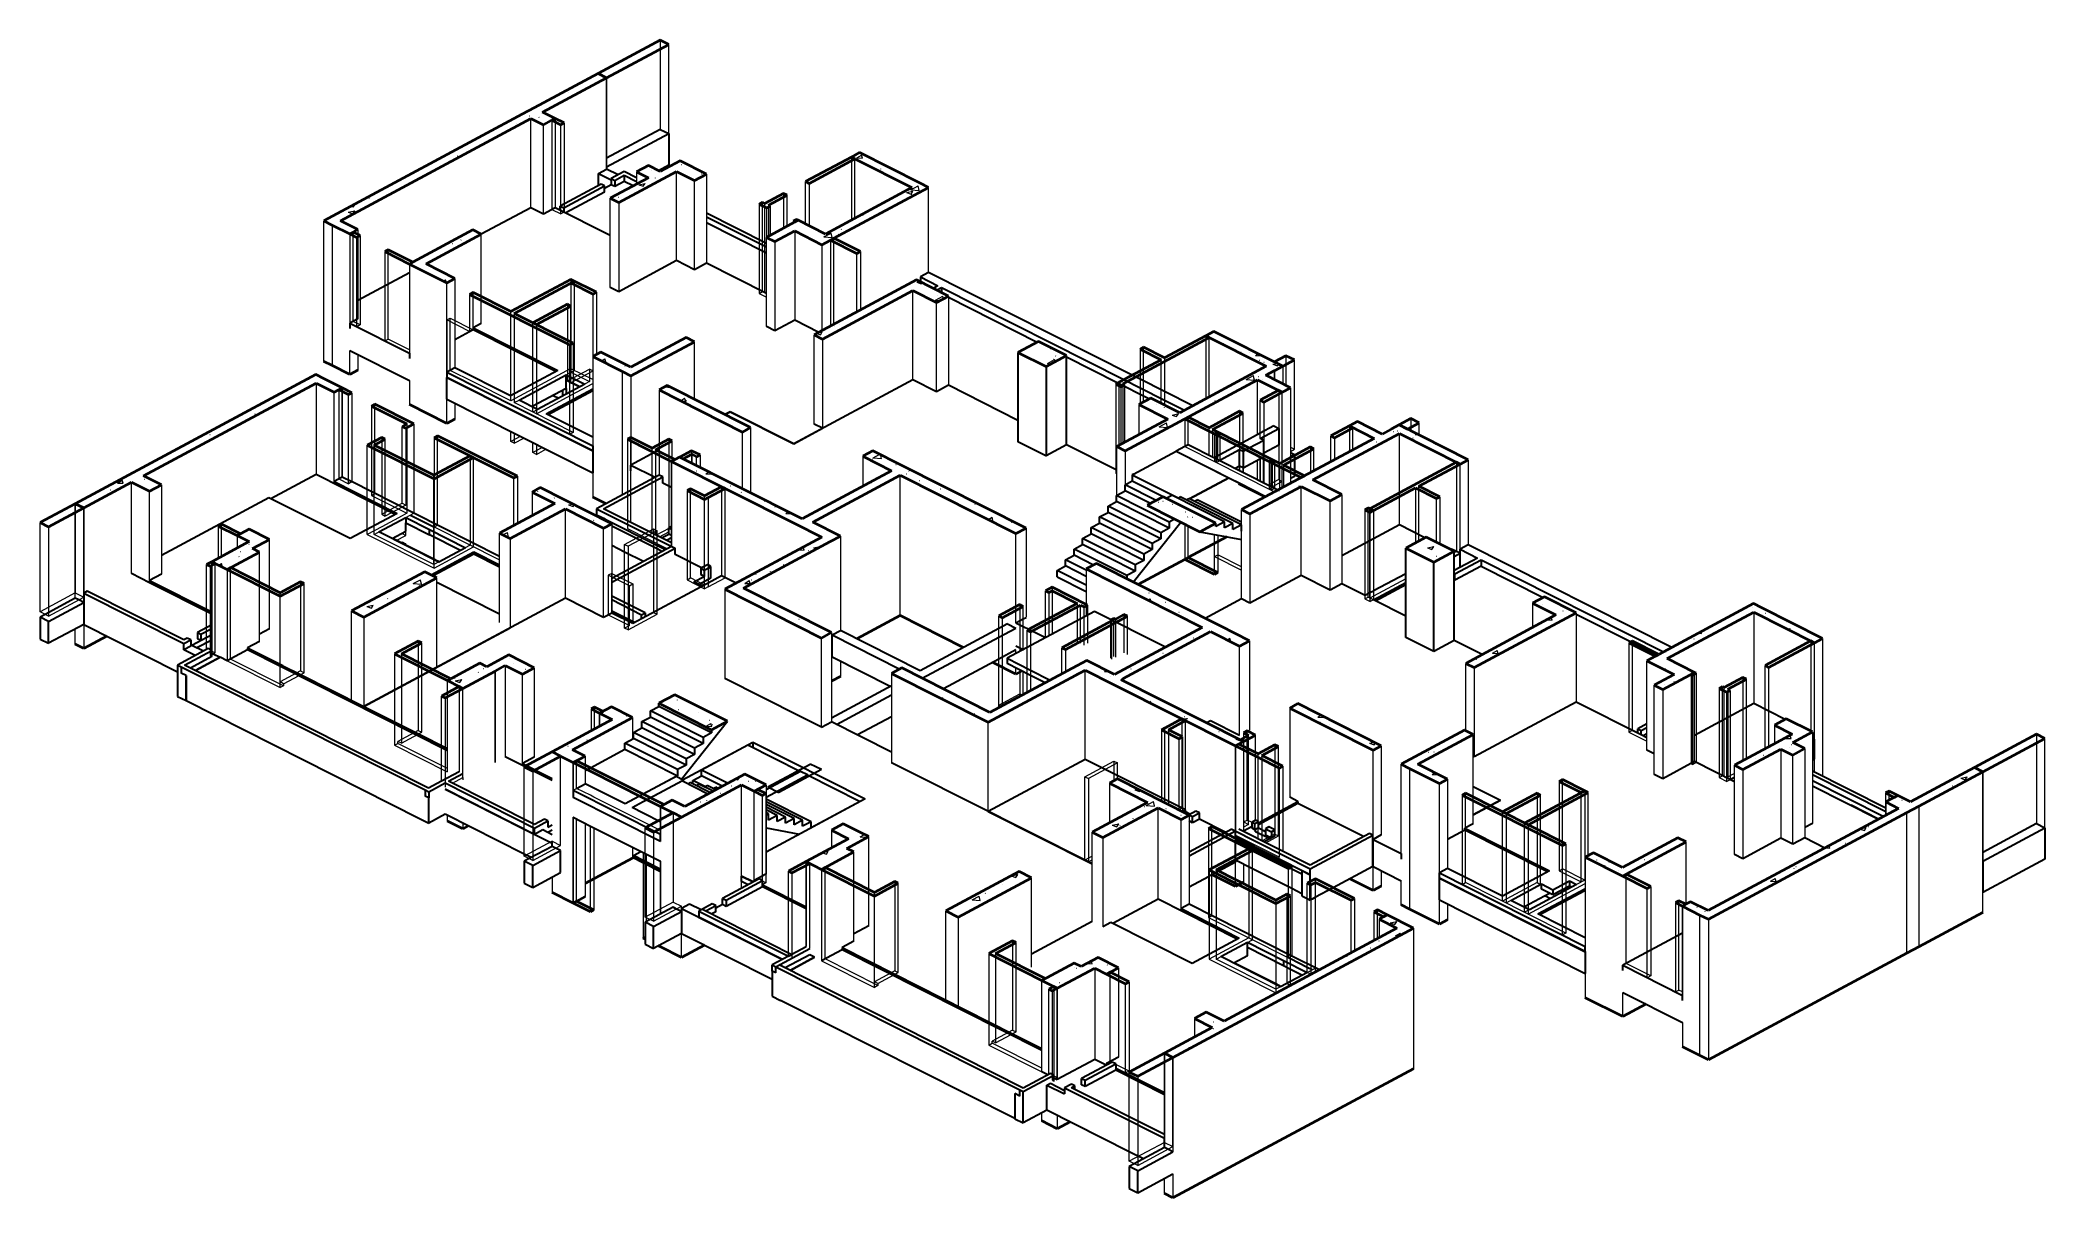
# Model space of a CAD drawing. Header units: millimetres. Extents: x 464749 to 583467, y -95146 to 240958.
# Drawn here: x 537590 to 578592, y -95146 to -71463 of the extents above.
import ezdxf

# ---------------------------------------------------------------- set-up
doc = ezdxf.new("R2010")
doc.units = ezdxf.units.MM
for name, color, linetype, lineweight in [('A-DETL', 90, 'Continuous', 13), ('A-FLOR', 192, 'Continuous', 35), ('A-FLOR-PATT', 8, 'Continuous', 30), ('A-WALL', 113, 'Continuous', 25), ('A-WALL-PATT', 111, 'Continuous', 25), ('I-WALL', 2, 'Continuous', 25), ('S-BEAM', 12, 'Continuous', 35), ('S-COLS', 52, 'Continuous', 35), ('S-FNDN', 32, 'Continuous', 25)]:
    doc.layers.add(name, color=color, linetype=linetype, lineweight=lineweight)
pattern_1 = [(31.814, (556623.4, -107004.3), (1366.381, -62.228), [108.075, -1188.825]), (357.392, (556623.4, -107004.3), (-264.315, 745.909), [113.983, -1253.814]), (109.512, (556737.2, -107009.5), (1102.065, 683.67), [65.946, -725.408]), (28.481, (556623.4, -106806), (2033.095, -164.13), [168.807, -1856.88]), (102.598, (556792.8, -106819.6), (1780.53, 965.99), [96.5, -1061.49]), (355.384, (556623.4, -106806), (1780.538, 965.965), [169.976, -1869.733]), (11.3, (556813.9, -106855.55), (1137.108, -399.254), [136.022, -1496.243]), (340.653, (556813.9, -106855.55), (463.517, 719.09), [100.43, -1104.733]), (57.195, (556908.6, -106888.8), (1600.622, 319.844), [71.294, -784.24]), (21.773, (556623.38, -107004.3), (23.1661, 330.112), [4.296, -1056.795, -2168.566]), (21.773, (556623.38, -107004.3), (23.1661, 330.112), [-1061.092, 4.296, -1086.089, -1078.18]), (21.773, (556623.38, -107004.3), (23.1661, 330.112), [-2151.477, 4.296, -1073.883]), (3.92, (556623.4, -107004.3), (501.1507, 391.1115), [4.998, -718.179, 4.998, -1678.943]), (3.92, (556623.4, -107004.3), (501.1507, 391.1115), [-728.174, -1200.928, 4.998, -473.018]), (341.653, (556198.57, -107004.3), (1016.9317, -22.37), [4.469, -418.707, 4.469, -3067.788]), (341.653, (556198.57, -107004.3), (1016.9317, -22.37), [-427.645, -1315.84, 4.469, -1747.479]), (334.499, (556008.07, -107004.3), (1110.9696, 99.2654), [4.108, -501.628, 4.108, -1945.7]), (334.499, (556008.07, -107004.3), (1110.9696, 99.2654), [-509.844, -801.958, 4.108, -1139.634])]
pattern_2 = [(31.814, (507747.7, -107004.3), (1366.38, -62.228), [108.075, -1188.825]), (357.392, (507747.7, -107004.3), (-264.315, 745.909), [113.983, -1253.814]), (109.512, (507861.5, -107009.5), (1102.065, 683.67), [65.946, -725.408]), (28.481, (507747.7, -106806), (2033.095, -164.13), [168.81, -1856.88]), (102.598, (507917, -106819.6), (1780.53, 965.99), [96.5, -1061.49]), (355.384, (507747.7, -106806), (1780.538, 965.965), [169.976, -1869.73]), (11.3, (507938.17, -106855.55), (1137.108, -399.254), [136.022, -1496.243]), (340.653, (507938.2, -106855.55), (463.517, 719.09), [100.43, -1104.733]), (57.195, (508032.9, -106888.8), (1600.62, 319.844), [71.294, -784.24]), (21.773, (507747.67, -107004.3), (23.166, 330.112), [4.296, -1056.795, -2168.566]), (21.773, (507747.67, -107004.3), (23.166, 330.112), [-1061.092, 4.296, -1086.089, -1078.18]), (21.773, (507747.67, -107004.3), (23.166, 330.112), [-2151.477, 4.296, -1073.883]), (3.92, (507747.67, -107004.3), (501.1507, 391.1115), [4.998, -718.179, 4.998, -1678.943]), (3.92, (507747.67, -107004.3), (501.1507, 391.1115), [-728.174, -1200.928, 4.998, -473.018]), (341.653, (507322.85, -107004.3), (1016.9317, -22.37), [4.469, -418.707, 4.469, -3067.788]), (341.653, (507322.85, -107004.3), (1016.9317, -22.37), [-427.645, -1315.84, 4.469, -1747.479]), (334.499, (507132.35, -107004.3), (1110.97, 99.265), [4.108, -501.628, 4.108, -1945.7]), (334.499, (507132.35, -107004.3), (1110.97, 99.265), [-509.844, -801.958, 4.108, -1139.634])]

# ---------------------------------------------------------------- blocks, each defined once
blk = doc.blocks.new('Floors 1 - Floors 1-2132013-2nd floor')
at = {"layer": 'A-FLOR', "lineweight": 30}
for p, q in [((511078, -80339), (511948, -79871)), ((511948, -79871), (513025, -80415)), ((510730, -80778), (510904, -80684)), ((510904, -80684), (510904, -80558)), ((511542, -80880), (510904, -80558)), ((511422, -80945), (510904, -80684)), ((510905, -80558), (511050, -80480)), ((512222, -80845), (513024, -80415)), ((513025, -80415), (512223, -80846)), ((513024, -80415), (513251, -80529)), ((510382, -81216), (510556, -81123)), ((510556, -80997), (510730, -80903)), ((510556, -81123), (510556, -80997)), ((511633, -81540), (510556, -80997)), ((511633, -81666), (510556, -81123)), ((510730, -80903), (510730, -80778)), ((511807, -81321), (510730, -80778)), ((511807, -81447), (510730, -80903)), ((510034, -81655), (510208, -81562)), ((510208, -81436), (510382, -81342)), ((510208, -81562), (510208, -81436)), ((511285, -81979), (510208, -81436)), ((511285, -82105), (510208, -81562)), ((510382, -81342), (510382, -81216)), ((511459, -81760), (510382, -81216)), ((511459, -81886), (510382, -81342)), ((511071, -82549), (512042, -81324)), ((511807, -81447), (511633, -81540)), ((511633, -81540), (511633, -81666)), ((511918, -81261), (511807, -81321)), ((511807, -81321), (511807, -81447)), ((509686, -82094), (509860, -82000)), ((509860, -81874), (510034, -81781)), ((509860, -82000), (509860, -81874)), ((510937, -82418), (509860, -81874)), ((510257, -82201), (509860, -82000)), ((510034, -81781), (510034, -81655)), ((511111, -82198), (510034, -81655)), ((511111, -82324), (510034, -81781)), ((511459, -81886), (511285, -81979)), ((511285, -81979), (511285, -82105)), ((511633, -81666), (511459, -81760)), ((511459, -81760), (511459, -81886)), ((509512, -82313), (509686, -82220)), ((509512, -82439), (509512, -82313)), ((510109, -82614), (509512, -82313)), ((509686, -82220), (509686, -82094)), ((510109, -82307), (509686, -82094)), ((510109, -82433), (509686, -82220)), ((511111, -82324), (510937, -82418)), ((511285, -82105), (511111, -82198)), ((511111, -82198), (511111, -82324)), ((509512, -82439), (510109, -82740)), ((510937, -82418), (510937, -82481))]:
    blk.add_line(p, q, dxfattribs=at)
blk = doc.blocks.new('Floors 2 - Floors 1-2135131-2nd floor')
at = {"layer": 'A-FLOR-PATT', "lineweight": 9}
h = blk.add_hatch(dxfattribs=at)
h.set_pattern_fill('FP_103', color=256, style=0, pattern_type=2)
h.set_pattern_definition(pattern_2)
h.paths.add_polyline_path([(512436, -81522), (512762, -81347), (511685, -80804), (511359, -80979), (512404, -81506)], flags=0)
at = {"layer": 'A-FLOR', "lineweight": 30}
for p, q in [((511746, -80834), (511859, -80773)), ((512936, -81316), (511859, -80773)), ((513251, -80529), (513252, -80529)), ((513252, -80529), (513785, -80798)), ((511980, -80834), (512033, -80805)), ((513110, -81349), (512033, -80805)), ((512154, -80866), (512207, -80838)), ((513284, -81381), (512207, -80838)), ((512328, -80899), (512381, -80870)), ((513285, -81326), (512381, -80870)), ((512436, -81522), (513285, -81681)), ((512936, -81316), (512762, -81410)), ((512762, -81410), (512762, -81347)), ((512936, -81442), (512936, -81316)), ((513110, -81349), (512936, -81442)), ((513110, -81475), (513110, -81349)), ((513284, -81381), (513110, -81475)), ((513284, -81507), (513284, -81381))]:
    blk.add_line(p, q, dxfattribs=at)
at = {"layer": 'A-FLOR', "lineweight": 40}
for p, q in [((511685, -80804), (511359, -80979)), ((511359, -80979), (512436, -81522)), ((512762, -81347), (511685, -80804)), ((512436, -81522), (512762, -81347))]:
    blk.add_line(p, q, dxfattribs=at)
blk = doc.blocks.new('Floors 13 - Floors 1-2398521-2nd floor')
at = {"layer": 'A-FLOR', "lineweight": 30}
for p, q in [((503561, -86950), (504410, -86493)), ((503595, -86739), (504466, -86272)), ((504692, -86386), (503822, -86853)), ((504410, -86493), (505488, -87038)), ((504692, -86386), (504466, -86272)), ((501193, -86962), (501838, -86616)), ((502372, -86885), (501838, -86616)), ((501959, -86677), (502012, -86648)), ((502425, -86857), (502012, -86648)), ((502133, -86709), (502186, -86681)), ((502479, -86828), (502186, -86681)), ((502307, -86742), (502360, -86713)), ((502532, -86800), (502360, -86713)), ((502481, -86774), (502534, -86745)), ((502585, -86771), (502534, -86745)), ((503595, -86739), (503822, -86853)), ((500823, -87160), (501047, -87040)), ((501047, -87274), (500823, -87160)), ((501047, -87040), (501117, -87003)), ((501117, -87309), (501047, -87274)), ((501117, -87003), (501193, -86962)), ((501358, -87430), (501117, -87309)), ((504482, -87452), (503561, -86987)), ((504308, -87420), (503561, -87042)), ((504134, -87387), (503561, -87098)), ((503960, -87355), (503561, -87153)), ((503786, -87322), (503561, -87208)), ((503612, -87290), (503561, -87264)), ((503612, -87290), (503561, -87317)), ((503612, -87416), (503612, -87290)), ((503786, -87322), (503612, -87416)), ((503786, -87448), (503786, -87322)), ((505488, -87038), (504482, -87578)), ((501399, -87451), (501358, -87430)), ((503561, -87579), (504243, -87707)), ((503960, -87355), (503786, -87448)), ((503960, -87480), (503960, -87355)), ((504134, -87387), (503960, -87480)), ((504134, -87513), (504134, -87387)), ((504308, -87420), (504134, -87513)), ((504308, -87545), (504308, -87420)), ((504482, -87452), (504308, -87545)), ((504482, -87578), (504482, -87452))]:
    blk.add_line(p, q, dxfattribs=at)
blk = doc.blocks.new('Floors 12 - Floors 1-2399531-2nd floor')
at = {"layer": 'A-FLOR', "lineweight": 30}
for p, q in [((502241, -86387), (503189, -85878)), ((503189, -85878), (504266, -86421)), ((502067, -86606), (502241, -86513)), ((502241, -86513), (502241, -86387)), ((502241, -86387), (502787, -86663)), ((502666, -86727), (502241, -86513)), ((504266, -86421), (503561, -86800)), ((502067, -86676), (502067, -86606)), ((502320, -86734), (502067, -86606)), ((500849, -88142), (501003, -88060)), ((500849, -88184), (500849, -88142)), ((501047, -88242), (500849, -88142)), ((501088, -88263), (501047, -88242)), ((501399, -88420), (501088, -88263))]:
    blk.add_line(p, q, dxfattribs=at)
at = {"layer": 'A-FLOR', "lineweight": 40}
for p, q in [((501047, -88284), (500849, -88184)), ((501088, -88304), (501047, -88284)), ((501399, -88461), (501088, -88304))]:
    blk.add_line(p, q, dxfattribs=at)
blk = doc.blocks.new('Floors 3 - Floors 1-2403110-2nd floor')
at = {"layer": 'A-FLOR-PATT', "lineweight": 9}
h = blk.add_hatch(dxfattribs=at)
h.set_pattern_fill('FP_103', color=256, style=0, pattern_type=2)
h.set_pattern_definition(pattern_2)
h.paths.add_polyline_path([(502448, -85572), (502775, -85396), (501697, -84853), (501371, -85028), (502101, -85396)], flags=0)
at = {"layer": 'A-FLOR', "lineweight": 40}
for p, q in [((501697, -84853), (501371, -85028)), ((502775, -85396), (501697, -84853)), ((501371, -85028), (502448, -85572)), ((502448, -85572), (502775, -85396))]:
    blk.add_line(p, q, dxfattribs=at)
at = {"layer": 'A-FLOR', "lineweight": 30}
for p, q in [((501197, -85185), (501371, -85091)), ((501197, -85311), (501197, -85185)), ((502274, -85728), (501197, -85185)), ((501371, -85091), (501371, -85028)), ((502448, -85635), (501371, -85091)), ((500849, -85623), (501023, -85530)), ((500849, -85749), (500849, -85623)), ((501926, -86167), (500849, -85623)), ((501023, -85404), (501197, -85311)), ((501023, -85530), (501023, -85404)), ((502100, -85947), (501023, -85404)), ((502100, -86073), (501023, -85530)), ((502274, -85854), (501197, -85311)), ((501833, -86583), (502775, -85396)), ((502448, -85635), (502274, -85728)), ((502448, -85572), (502448, -85635)), ((499973, -86346), (500675, -85969)), ((500675, -85843), (500849, -85749)), ((500675, -85969), (500675, -85843)), ((501752, -86386), (500675, -85843)), ((500675, -85969), (501752, -86512)), ((501926, -86293), (500849, -85749)), ((502100, -86073), (501926, -86167)), ((502274, -85854), (502100, -85947)), ((502100, -85947), (502100, -86073)), ((502274, -85728), (502274, -85854)), ((499862, -86406), (499973, -86346)), ((501752, -86512), (501050, -86889)), ((501926, -86293), (501752, -86386)), ((501752, -86386), (501752, -86512)), ((501926, -86167), (501926, -86293)), ((501050, -86889), (500680, -87088))]:
    blk.add_line(p, q, dxfattribs=at)

msp = doc.modelspace()

# ---------------------------------------------------------------- hatches: boundary and pattern name
at = {"layer": 'A-WALL-PATT', "lineweight": 9}
h = msp.add_hatch(dxfattribs=at)
h.set_pattern_fill('FP_103', color=256, style=0, pattern_type=2)
h.set_pattern_definition(pattern_1)
h.paths.add_polyline_path([(543563.5, -75246.9), (547624.5, -73065.6), (547452.2, -72978.7), (543391.2, -75159.9)], flags=0)
h.paths.add_polyline_path([(547868.1, -72934.8), (549176.2, -72232.2), (549003.9, -72145.2), (547695.7, -72847.9)], flags=0)
h = msp.add_hatch(dxfattribs=at)
h.set_pattern_fill('FP_103', color=256, style=0, pattern_type=2)
h.set_pattern_definition(pattern_1)
h.paths.add_polyline_path([(547883.2, -73196.2), (548126.8, -73065.3), (547695.7, -72847.9), (547452.2, -72978.7), (547868.1, -73188.5)], flags=0)
h = msp.add_hatch(dxfattribs=at)
h.set_pattern_fill('FP_103', color=256, style=0, pattern_type=2)
h.set_pattern_definition(pattern_1)
h.paths.add_polyline_path([(555421.4, -74480.1), (555588.1, -74390.2), (554349.7, -73765.5), (554182.7, -73855.2), (555416.3, -74477.5)], flags=0)
h = msp.add_hatch(dxfattribs=at)
h.set_pattern_fill('FP_103', color=256, style=0, pattern_type=2)
h.set_pattern_definition(pattern_1)
h.paths.add_polyline_path([(550030.1, -74279.2), (550273.7, -74148.4), (550029.5, -74025.2), (549786, -74156.1), (549992.3, -74260.2)], flags=0)
h = msp.add_hatch(dxfattribs=at)
h.set_pattern_fill('FP_103', color=256, style=0, pattern_type=2)
h.set_pattern_definition(pattern_1)
h.paths.add_polyline_path([(550202.2, -74366.3), (550607.8, -74148.4), (550435.5, -74061.5), (550030.1, -74279.5), (550181.1, -74355.7)], flags=0)
h = msp.add_hatch(dxfattribs=at)
h.set_pattern_fill('FP_103', color=256, style=0, pattern_type=2)
h.set_pattern_definition(pattern_1)
h.paths.add_polyline_path([(550974, -74333.2), (551217.6, -74202.4), (550679.1, -73930.7), (550435.5, -74061.5), (550764.7, -74227.6)], flags=0)
h = msp.add_hatch(dxfattribs=at)
h.set_pattern_fill('FP_103', color=256, style=0, pattern_type=2)
h.set_pattern_definition(pattern_1)
h.paths.add_polyline_path([(549423, -74784.9), (550202.2, -74366.3), (550029.9, -74279.4), (549250.6, -74697.9), (549368.5, -74757.4)], flags=0)
h = msp.add_hatch(dxfattribs=at)
h.set_pattern_fill('FP_103', color=256, style=0, pattern_type=2)
h.set_pattern_definition(pattern_1)
h.paths.add_polyline_path([(553580.8, -75648.2), (555760.5, -74477.5), (555588.1, -74390.5), (553408.4, -75561.3)], flags=0)
h = msp.add_hatch(dxfattribs=at)
h.set_pattern_fill('FP_103', color=256, style=0, pattern_type=2)
h.set_pattern_definition(pattern_1)
h.paths.add_polyline_path([(545482.7, -76041.1), (546613.8, -75433.6), (546441.4, -75346.7), (545310.4, -75954.2)], flags=0)
h = msp.add_hatch(dxfattribs=at)
h.set_pattern_fill('FP_103', color=256, style=0, pattern_type=2)
h.set_pattern_definition(pattern_1)
h.paths.add_polyline_path([(552618.9, -75585.2), (553267.8, -75236.7), (553095.5, -75149.7), (552446.5, -75498.3), (552485.1, -75517.7)], flags=0)
h = msp.add_hatch(dxfattribs=at)
h.set_pattern_fill('FP_103', color=256, style=0, pattern_type=2)
h.set_pattern_definition(pattern_1)
h.paths.add_polyline_path([(545908.1, -76429.7), (546075.2, -76340), (545310.4, -75954.2), (545143.4, -76043.9), (545730.3, -76340)], flags=0)
h = msp.add_hatch(dxfattribs=at)
h.set_pattern_fill('FP_103', color=256, style=0, pattern_type=2)
h.set_pattern_definition(pattern_1)
h.paths.add_polyline_path([(553594.7, -77578.1), (555440.7, -76586.5), (555268.3, -76499.6), (553422.3, -77491.1), (553580.8, -77571.1)], flags=0)
h = msp.add_hatch(dxfattribs=at)
h.set_pattern_fill('FP_103', color=256, style=0, pattern_type=2)
h.set_pattern_definition(pattern_1)
h.paths.add_polyline_path([(555921.8, -76829.2), (556165.3, -76698.4), (555511.9, -76368.8), (555268.3, -76499.6), (555845.3, -76790.7)], flags=0)
h = msp.add_hatch(dxfattribs=at)
h.set_pattern_fill('FP_103', color=256, style=0, pattern_type=2)
h.set_pattern_definition(pattern_1)
h.paths.add_polyline_path([(562839.5, -78222.7), (563005.9, -78132.7), (561595, -77420.9), (561427.9, -77510.6), (562838.9, -78222.4)], flags=0)
h = msp.add_hatch(dxfattribs=at)
h.set_pattern_fill('FP_103', color=256, style=0, pattern_type=2)
h.set_pattern_definition(pattern_1)
h.paths.add_polyline_path([(549502.1, -78242.8), (549669.1, -78153.1), (549058.7, -77845.1), (548891.7, -77934.8), (549324.2, -78153.1)], flags=0)
h = msp.add_hatch(dxfattribs=at)
h.set_pattern_fill('FP_103', color=256, style=0, pattern_type=2)
h.set_pattern_definition(pattern_1)
h.paths.add_polyline_path([(549674.1, -78329.9), (550972.5, -77632.5), (550800.1, -77545.5), (549502.1, -78243.1), (549669.1, -78327.4)], flags=0)
h = msp.add_hatch(dxfattribs=at)
h.set_pattern_fill('FP_103', color=256, style=0, pattern_type=2)
h.set_pattern_definition(pattern_1)
h.paths.add_polyline_path([(538482.5, -81032.9), (543401.9, -78390.2), (543229.6, -78303.2), (538310.2, -80946), (538482.5, -81032.9)], flags=0)
h = msp.add_hatch(dxfattribs=at)
h.set_pattern_fill('FP_103', color=256, style=0, pattern_type=2)
h.set_pattern_definition(pattern_1)
h.paths.add_polyline_path([(559780.2, -79865.3), (562491.2, -78409.1), (562405, -78365.7), (562572.1, -78276), (562658.2, -78319.4), (562838.9, -78222.4), (562666.5, -78135.5), (559607.9, -79778.3), (559733.2, -79841.6)], flags=0)
h = msp.add_hatch(dxfattribs=at)
h.set_pattern_fill('FP_103', color=256, style=0, pattern_type=2)
h.set_pattern_definition(pattern_1)
h.paths.add_polyline_path([(562993.9, -78662.7), (563160.9, -78573), (562572.1, -78276), (562405, -78365.7), (562839.5, -78584.8)], flags=0)
h = msp.add_hatch(dxfattribs=at)
h.set_pattern_fill('FP_103', color=256, style=0, pattern_type=2)
h.set_pattern_definition(pattern_1)
h.paths.add_polyline_path([(543600.7, -78664.4), (543767.7, -78574.7), (543401.9, -78390.2), (543234.9, -78479.9), (543422.9, -78574.7)], flags=0)
h = msp.add_hatch(dxfattribs=at)
h.set_pattern_fill('FP_103', color=256, style=0, pattern_type=2)
h.set_pattern_definition(pattern_1)
h.paths.add_polyline_path([(551954.3, -79479.9), (552121.3, -79390.2), (550416.1, -78529.9), (550249, -78619.6), (551512.4, -79257)], flags=0)
h = msp.add_hatch(dxfattribs=at)
h.set_pattern_fill('FP_103', color=256, style=0, pattern_type=2)
h.set_pattern_definition(pattern_1)
h.paths.add_polyline_path([(560654, -79216.6), (560897.4, -79085.7), (560305.2, -78786.9), (560061.6, -78917.7), (560653.8, -79216.5)], flags=0)
h = msp.add_hatch(dxfattribs=at)
h.set_pattern_fill('FP_103', color=256, style=0, pattern_type=2)
h.set_pattern_definition(pattern_1)
h.paths.add_polyline_path([(562333.2, -81153.2), (565391.8, -79510.3), (565219.5, -79423.4), (562160.9, -81066.3), (562306.3, -81139.6)], flags=0)
h = msp.add_hatch(dxfattribs=at)
h.set_pattern_fill('FP_103', color=256, style=0, pattern_type=2)
h.set_pattern_definition(pattern_1)
h.paths.add_polyline_path([(566630.4, -80135.2), (566797.1, -80045.3), (565385.9, -79333.4), (565219.5, -79423.4), (566630, -80135)], flags=0)
h = msp.add_hatch(dxfattribs=at)
h.set_pattern_fill('FP_103', color=256, style=0, pattern_type=2)
h.set_pattern_definition(pattern_1)
h.paths.add_polyline_path([(555005.8, -80273.6), (555214.5, -80161.5), (554622.1, -79862.6), (554413.3, -79974.7), (554783.5, -80161.5)], flags=0)
h = msp.add_hatch(dxfattribs=at)
h.set_pattern_fill('FP_103', color=256, style=0, pattern_type=2)
h.set_pattern_definition(pattern_1)
h.paths.add_polyline_path([(553009.4, -81345.9), (553176.1, -81256), (550668.5, -79991), (550501.5, -80080.7), (553002.8, -81342.6)], flags=0)
h = msp.add_hatch(dxfattribs=at)
h.set_pattern_fill('FP_103', color=256, style=0, pattern_type=2)
h.set_pattern_definition(pattern_1)
h.paths.add_polyline_path([(553390.6, -81320.7), (555178.1, -80360.6), (555005.8, -80273.6), (553218.2, -81233.7), (553281.1, -81265.5)], flags=0)
h = msp.add_hatch(dxfattribs=at)
h.set_pattern_fill('FP_103', color=256, style=0, pattern_type=2)
h.set_pattern_definition(pattern_1)
h.paths.add_polyline_path([(557547.8, -81556), (557756.6, -81443.9), (555214.5, -80161.5), (555005.8, -80273.6), (557325.6, -81443.9)], flags=0)
h = msp.add_hatch(dxfattribs=at)
h.set_pattern_fill('FP_103', color=256, style=0, pattern_type=2)
h.set_pattern_definition(pattern_1)
h.paths.add_polyline_path([(539825.9, -80692.8), (540069.4, -80561.9), (539702.6, -80377.2), (539459.7, -80508), (539703.2, -80630.9)], flags=0)
h = msp.add_hatch(dxfattribs=at)
h.set_pattern_fill('FP_103', color=256, style=0, pattern_type=2)
h.set_pattern_definition(pattern_1)
h.paths.add_polyline_path([(549113.6, -81445.6), (549280.6, -81355.9), (547817.8, -80617.9), (547650.8, -80707.6), (549031.9, -81404.4)], flags=0)
h = msp.add_hatch(dxfattribs=at)
h.set_pattern_fill('FP_103', color=256, style=0, pattern_type=2)
h.set_pattern_definition(pattern_1)
h.paths.add_polyline_path([(563971.4, -80890.2), (564215, -80759.3), (563622.4, -80460.6), (563379.2, -80591.4), (563712.1, -80759.3)], flags=0)
h = msp.add_hatch(dxfattribs=at)
h.set_pattern_fill('FP_103', color=256, style=0, pattern_type=2)
h.set_pattern_definition(pattern_1)
h.paths.add_polyline_path([(547203.1, -81659.7), (548334, -81052.3), (548118.5, -80943.6), (546987.6, -81551)], flags=0)
h = msp.add_hatch(dxfattribs=at)
h.set_pattern_fill('FP_103', color=256, style=0, pattern_type=2)
h.set_pattern_definition(pattern_1)
h.paths.add_polyline_path([(541932.4, -81864.2), (542280.3, -81677.3), (542108, -81590.3), (541760.1, -81777.3), (541932.4, -81864.2)], flags=0)
h = msp.add_hatch(dxfattribs=at)
h.set_pattern_fill('FP_103', color=256, style=0, pattern_type=2)
h.set_pattern_definition(pattern_1)
h.paths.add_polyline_path([(553749, -81719), (553957.8, -81606.9), (553218.2, -81233.7), (553009.4, -81345.9), (553689, -81688.7)], flags=0)
h = msp.add_hatch(dxfattribs=at)
h.set_pattern_fill('FP_103', color=256, style=0, pattern_type=2)
h.set_pattern_definition(pattern_1)
h.paths.add_polyline_path([(541415.2, -82291.6), (542076, -81936.6), (541760, -81777.3), (541099.2, -82132.2), (541341.1, -82254.2)], flags=0)
h = msp.add_hatch(dxfattribs=at)
h.set_pattern_fill('FP_103', color=256, style=0, pattern_type=2)
h.set_pattern_definition(pattern_1)
h.paths.add_polyline_path([(551975.2, -82671.8), (553749, -81719), (553576.7, -81632.1), (551802.9, -82584.8)], flags=0)
h = msp.add_hatch(dxfattribs=at)
h.set_pattern_fill('FP_103', color=256, style=0, pattern_type=2)
h.set_pattern_definition(pattern_1)
h.paths.add_polyline_path([(544210.4, -83267.2), (545706.7, -82463.5), (545455.3, -82336.7), (543959.1, -83140.4)], flags=0)
h = msp.add_hatch(dxfattribs=at)
h.set_pattern_fill('FP_103', color=256, style=0, pattern_type=2)
h.set_pattern_definition(pattern_1)
h.paths.add_polyline_path([(561526.4, -83563.2), (561735.2, -83451), (559193.1, -82168.6), (558984.3, -82280.7), (561354.1, -83476.2)], flags=0)
h = msp.add_hatch(dxfattribs=at)
h.set_pattern_fill('FP_103', color=256, style=0, pattern_type=2)
h.set_pattern_definition(pattern_1)
h.paths.add_polyline_path([(553568.9, -83693.2), (553777.7, -83581.1), (551802.9, -82584.8), (551594.1, -82697), (553281.1, -83548.1)], flags=0)
h = msp.add_hatch(dxfattribs=at)
h.set_pattern_fill('FP_103', color=256, style=0, pattern_type=2)
h.set_pattern_definition(pattern_1)
h.paths.add_polyline_path([(566918.7, -84299.8), (568763.2, -83307.6), (568592.3, -83221.4), (566746.3, -84212.9), (566797.1, -84238.5)], flags=0)
h = msp.add_hatch(dxfattribs=at)
h.set_pattern_fill('FP_103', color=256, style=0, pattern_type=2)
h.set_pattern_definition(pattern_1)
h.paths.add_polyline_path([(568764.7, -83308.3), (569008.3, -83177.5), (568354.8, -82847.8), (568111.3, -82978.7), (568763.2, -83307.6)], flags=0)
h = msp.add_hatch(dxfattribs=at)
h.set_pattern_fill('FP_103', color=256, style=0, pattern_type=2)
h.set_pattern_definition(pattern_1)
h.paths.add_polyline_path([(570624.6, -84246.6), (572804, -83075.7), (572631.9, -82988.9), (570452.2, -84159.7)], flags=0)
h = msp.add_hatch(dxfattribs=at)
h.set_pattern_fill('FP_103', color=256, style=0, pattern_type=2)
h.set_pattern_definition(pattern_1)
h.paths.add_polyline_path([(573876.3, -83790.3), (574043.3, -83700.6), (572804.3, -83075.8), (572637.6, -83165.4), (573876.3, -83790.3)], flags=0)
h = msp.add_hatch(dxfattribs=at)
h.set_pattern_fill('FP_103', color=256, style=0, pattern_type=2)
h.set_pattern_definition(pattern_1)
h.paths.add_polyline_path([(559738.8, -84523.3), (561526.4, -83563.2), (561353.6, -83476.5), (559566.5, -84436.4)], flags=0)
h = msp.add_hatch(dxfattribs=at)
h.set_pattern_fill('FP_103', color=256, style=0, pattern_type=2)
h.set_pattern_definition(pattern_1)
h.paths.add_polyline_path([(562118.8, -83862), (562325.7, -83748.9), (561735.2, -83451), (561526.4, -83563.2), (562038, -83821.3)], flags=0)
h = msp.add_hatch(dxfattribs=at)
h.set_pattern_fill('FP_103', color=256, style=0, pattern_type=2)
h.set_pattern_definition(pattern_1)
h.paths.add_polyline_path([(546896.1, -84368.3), (547345.4, -84127), (547173.1, -84040.1), (546723.8, -84281.4), (546896, -84368.2)], flags=0)
h = msp.add_hatch(dxfattribs=at)
h.set_pattern_fill('FP_103', color=256, style=0, pattern_type=2)
h.set_pattern_definition(pattern_1)
h.paths.add_polyline_path([(546234.8, -84723.4), (546896, -84368.2), (546580, -84208.8), (545918.9, -84564), (545988.5, -84599.1)], flags=0)
h = msp.add_hatch(dxfattribs=at)
h.set_pattern_fill('FP_103', color=256, style=0, pattern_type=2)
h.set_pattern_definition(pattern_1)
h.paths.add_polyline_path([(547452.9, -84434.9), (547696.4, -84304.1), (547345.4, -84127), (547101.8, -84257.8), (547345.4, -84380.7)], flags=0)
h = msp.add_hatch(dxfattribs=at)
h.set_pattern_fill('FP_103', color=256, style=0, pattern_type=2)
h.set_pattern_definition(pattern_1)
h.paths.add_polyline_path([(556980.2, -85414.2), (557189, -85302), (555214.2, -84305.8), (555005.4, -84417.9), (556624.2, -85234.6)], flags=0)
h = msp.add_hatch(dxfattribs=at)
h.set_pattern_fill('FP_103', color=256, style=0, pattern_type=2)
h.set_pattern_definition(pattern_1)
h.paths.add_polyline_path([(557189, -85302), (558962.8, -84349.3), (558790.5, -84262.3), (557016.6, -85215.1)], flags=0)
h = msp.add_hatch(dxfattribs=at)
h.set_pattern_fill('FP_103', color=256, style=0, pattern_type=2)
h.set_pattern_definition(pattern_1)
h.paths.add_polyline_path([(559530.1, -84635.4), (559738.8, -84523.3), (558999.2, -84150.2), (558790.5, -84262.3), (559352.2, -84545.7)], flags=0)
h = msp.add_hatch(dxfattribs=at)
h.set_pattern_fill('FP_103', color=256, style=0, pattern_type=2)
h.set_pattern_definition(pattern_1)
h.paths.add_polyline_path([(570775.7, -84745.1), (571424.7, -84396.5), (571252.4, -84309.6), (570603.4, -84658.2), (570745.9, -84730.1)], flags=0)
h = msp.add_hatch(dxfattribs=at)
h.set_pattern_fill('FP_103', color=256, style=0, pattern_type=2)
h.set_pattern_definition(pattern_1)
h.paths.add_polyline_path([(571008.8, -84440.4), (571252.4, -84309.6), (570868.2, -84115.8), (570626.2, -84247.4), (570921.8, -84396.5)], flags=0)
h = msp.add_hatch(dxfattribs=at)
h.set_pattern_fill('FP_103', color=256, style=0, pattern_type=2)
h.set_pattern_definition(pattern_1)
h.paths.add_polyline_path([(562038, -85900.6), (562205, -85810.9), (559697.1, -84545.7), (559530.1, -84635.4), (561795.2, -85778.2)], flags=0)
h = msp.add_hatch(dxfattribs=at)
h.set_pattern_fill('FP_103', color=256, style=0, pattern_type=2)
h.set_pattern_definition(pattern_1)
h.paths.add_polyline_path([(549463.3, -85449.2), (549706.9, -85318.3), (549276.5, -85101.2), (549032.9, -85232), (549411.3, -85422.9)], flags=0)
h = msp.add_hatch(dxfattribs=at)
h.set_pattern_fill('FP_103', color=256, style=0, pattern_type=2)
h.set_pattern_definition(pattern_1)
h.paths.add_polyline_path([(564851.3, -85986.2), (565018.3, -85896.5), (563313.1, -85036.2), (563146.1, -85126), (563314.1, -85210.7)], flags=0)
h = msp.add_hatch(dxfattribs=at)
h.set_pattern_fill('FP_103', color=256, style=0, pattern_type=2)
h.set_pattern_definition(pattern_1)
h.paths.add_polyline_path([(548478.5, -85978.2), (549463.3, -85449.2), (549291, -85362.2), (548306.1, -85891.2), (548459.8, -85968.7)], flags=0)
h = msp.add_hatch(dxfattribs=at)
h.set_pattern_fill('FP_103', color=256, style=0, pattern_type=2)
h.set_pattern_definition(pattern_1)
h.paths.add_polyline_path([(565598, -86363.2), (566896.4, -85665.9), (566724, -85578.9), (565425.6, -86276.3), (565597.6, -86363.1)], flags=0)
h = msp.add_hatch(dxfattribs=at)
h.set_pattern_fill('FP_103', color=256, style=0, pattern_type=2)
h.set_pattern_definition(pattern_1)
h.paths.add_polyline_path([(573191.9, -85964.3), (573597.5, -85746.4), (573425.2, -85659.5), (573019.5, -85877.3), (573191.6, -85964.1)], flags=0)
h = msp.add_hatch(dxfattribs=at)
h.set_pattern_fill('FP_103', color=256, style=0, pattern_type=2)
h.set_pattern_definition(pattern_1)
h.paths.add_polyline_path([(573597.5, -85746.4), (573841.1, -85615.6), (573302.5, -85343.9), (573059, -85474.7), (573587.4, -85741.3)], flags=0)
h = msp.add_hatch(dxfattribs=at)
h.set_pattern_fill('FP_103', color=256, style=0, pattern_type=2)
h.set_pattern_definition(pattern_1)
h.paths.add_polyline_path([(548494, -86239.7), (548737.6, -86108.9), (548306.1, -85891.2), (548062.6, -86022.1), (548478.5, -86231.9)], flags=0)
h = msp.add_hatch(dxfattribs=at)
h.set_pattern_fill('FP_103', color=256, style=0, pattern_type=2)
h.set_pattern_definition(pattern_1)
h.paths.add_polyline_path([(572412.6, -86382.8), (573191.9, -85964.3), (573019.5, -85877.3), (572240.3, -86295.9), (572402.6, -86377.7)], flags=0)
h = msp.add_hatch(dxfattribs=at)
h.set_pattern_fill('FP_103', color=256, style=0, pattern_type=2)
h.set_pattern_definition(pattern_1)
h.paths.add_polyline_path([(573436.3, -86087.3), (573679.9, -85956.5), (573435.7, -85833.3), (573192.1, -85964.1), (573435.7, -86087)], flags=0)
h = msp.add_hatch(dxfattribs=at)
h.set_pattern_fill('FP_103', color=256, style=0, pattern_type=2)
h.set_pattern_definition(pattern_1)
h.paths.add_polyline_path([(552192.8, -86826.2), (552436.4, -86695.3), (552006, -86478.2), (551762.4, -86609), (552192.8, -86826.1)], flags=0)
h = msp.add_hatch(dxfattribs=at)
h.set_pattern_fill('FP_103', color=256, style=0, pattern_type=2)
h.set_pattern_definition(pattern_1)
h.paths.add_polyline_path([(566208.7, -86671), (566375.7, -86581.3), (565765.3, -86273.4), (565598.3, -86363.1), (566154.5, -86643.7)], flags=0)
h = msp.add_hatch(dxfattribs=at)
h.set_pattern_fill('FP_103', color=256, style=0, pattern_type=2)
h.set_pattern_definition(pattern_1)
h.paths.add_polyline_path([(571709.2, -89445.9), (575770.1, -87264.7), (575597.8, -87177.7), (571536.8, -89359), (571703.8, -89443.2)], flags=0)
h.paths.add_polyline_path([(576013.7, -87133.8), (577321.8, -86431.2), (577149.5, -86344.3), (575841.3, -87046.9), (575974.2, -87113.9)], flags=0)
h = msp.add_hatch(dxfattribs=at)
h.set_pattern_fill('FP_103', color=256, style=0, pattern_type=2)
h.set_pattern_definition(pattern_1)
h.paths.add_polyline_path([(550949.9, -87224.9), (551934.7, -86696), (551762.4, -86609), (550777.5, -87138)], flags=0)
h = msp.add_hatch(dxfattribs=at)
h.set_pattern_fill('FP_103', color=256, style=0, pattern_type=2)
h.set_pattern_definition(pattern_1)
h.paths.add_polyline_path([(560923.5, -87403.5), (561090.5, -87313.8), (559627.7, -86575.8), (559460.7, -86665.6), (560922.2, -87402.9)], flags=0)
h = msp.add_hatch(dxfattribs=at)
h.set_pattern_fill('FP_103', color=256, style=0, pattern_type=2)
h.set_pattern_definition(pattern_1)
h.paths.add_polyline_path([(575770.1, -87264.7), (576013.7, -87133.8), (575582.6, -86916.4), (575339, -87047.2), (575597.8, -87177.7)], flags=0)
h = msp.add_hatch(dxfattribs=at)
h.set_pattern_fill('FP_103', color=256, style=0, pattern_type=2)
h.set_pattern_definition(pattern_1)
h.paths.add_polyline_path([(559324.8, -87775), (560455.7, -87167.5), (560240.3, -87058.9), (559109.4, -87666.3), (559196.8, -87710.4)], flags=0)
h = msp.add_hatch(dxfattribs=at)
h.set_pattern_fill('FP_103', color=256, style=0, pattern_type=2)
h.set_pattern_definition(pattern_1)
h.paths.add_polyline_path([(554090.5, -87997.8), (554539.8, -87756.5), (554367.5, -87669.5), (553918.4, -87910.9)], flags=0)
h = msp.add_hatch(dxfattribs=at)
h.set_pattern_fill('FP_103', color=256, style=0, pattern_type=2)
h.set_pattern_definition(pattern_1)
h.paths.add_polyline_path([(553573.2, -88425.4), (554234.3, -88070.3), (553918.4, -87910.9), (553257.2, -88266), (553573.1, -88425.4)], flags=0)
h = msp.add_hatch(dxfattribs=at)
h.set_pattern_fill('FP_103', color=256, style=0, pattern_type=2)
h.set_pattern_definition(pattern_1)
h.paths.add_polyline_path([(569957, -88562), (570124, -88472.3), (569359.2, -88086.4), (569192.2, -88176.2), (569957, -88562)], flags=0)
h = msp.add_hatch(dxfattribs=at)
h.set_pattern_fill('FP_103', color=256, style=0, pattern_type=2)
h.set_pattern_definition(pattern_1)
h.paths.add_polyline_path([(570124, -88472.3), (571255, -87864.8), (571082.7, -87777.8), (569951.7, -88385.3), (570106, -88463.2)], flags=0)
h = msp.add_hatch(dxfattribs=at)
h.set_pattern_fill('FP_103', color=256, style=0, pattern_type=2)
h.set_pattern_definition(pattern_1)
h.paths.add_polyline_path([(556368, -89400.5), (557864.3, -88596.8), (557613, -88470), (556116.7, -89273.7), (556301.3, -89366.8)], flags=0)
h = msp.add_hatch(dxfattribs=at)
h.set_pattern_fill('FP_103', color=256, style=0, pattern_type=2)
h.set_pattern_definition(pattern_1)
h.paths.add_polyline_path([(565511.7, -89718.2), (565678.7, -89628.5), (565140.6, -89357), (564973.5, -89446.7), (565339.3, -89631.2)], flags=0)
h = msp.add_hatch(dxfattribs=at)
h.set_pattern_fill('FP_103', color=256, style=0, pattern_type=2)
h.set_pattern_definition(pattern_1)
h.paths.add_polyline_path([(571536.8, -89359), (571703.8, -89269.2), (571344.8, -89088.1), (571177.7, -89177.8), (571520.6, -89350.8)], flags=0)
h = msp.add_hatch(dxfattribs=at)
h.set_pattern_fill('FP_103', color=256, style=0, pattern_type=2)
h.set_pattern_definition(pattern_1)
h.paths.add_polyline_path([(560758.4, -92270.8), (565511.7, -89718.2), (565339.3, -89631.2), (560586.5, -92184.1), (560758.4, -92270.8)], flags=0)
h = msp.add_hatch(dxfattribs=at)
h.set_pattern_fill('FP_103', color=256, style=0, pattern_type=2)
h.set_pattern_definition(pattern_1)
h.paths.add_polyline_path([(558393.8, -90856.7), (559054.2, -90501.9), (558738.3, -90342.5), (558078.1, -90697.5), (558295.8, -90807.3)], flags=0)
h = msp.add_hatch(dxfattribs=at)
h.set_pattern_fill('FP_103', color=256, style=0, pattern_type=2)
h.set_pattern_definition(pattern_1)
h.paths.add_polyline_path([(559054.3, -90501.9), (559402.2, -90315), (559229.9, -90228.1), (558882, -90415), (559054.2, -90501.9)], flags=0)
h = msp.add_hatch(dxfattribs=at)
h.set_pattern_fill('FP_103', color=256, style=0, pattern_type=2)
h.set_pattern_definition(pattern_1)
h.paths.add_polyline_path([(559402.5, -90568.9), (559646.1, -90438.1), (559402.2, -90315), (559158.7, -90445.9), (559402.2, -90568.7)], flags=0)
h = msp.add_hatch(dxfattribs=at)
h.set_pattern_fill('FP_103', color=256, style=0, pattern_type=2)
h.set_pattern_definition(pattern_1)
h.paths.add_polyline_path([(561563.7, -91659.2), (561807, -91528.2), (561440.8, -91343.5), (561197.2, -91474.3), (561563.4, -91659)], flags=0)
at = {"layer": 'S-COLS', "lineweight": 9}
h = msp.add_hatch(dxfattribs=at)
h.set_pattern_fill('FP_103', color=256, style=0, pattern_type=2)
h.set_pattern_definition(pattern_1)
h.paths.add_polyline_path([(558164.2, -78141.7), (558581.4, -77917.3), (558006.9, -77627.8), (557589.7, -77851.9), (558007.3, -78062.6)], flags=0)
h = msp.add_hatch(dxfattribs=at)
h.set_pattern_fill('FP_103', color=256, style=0, pattern_type=2)
h.set_pattern_definition(pattern_1)
h.paths.add_polyline_path([(566095.3, -82142.9), (566512.9, -81918.6), (565938.4, -81628.8), (565520.9, -81853.1), (566065, -82127.6)], flags=0)

# ---------------------------------------------------------------- linework, layer by layer
at = {"layer": 'A-DETL', "lineweight": 30}
for p, q in [((545164.4, -81177.7), (545643.9, -81419.6)), ((545643.9, -81419.6), (545649.1, -81422.3)), ((563162.2, -90257.4), (563120, -90236.1)), ((563507.1, -90431.3), (563162.2, -90257.4)), ((563604.8, -90480.6), (563507.1, -90431.3))]:
    msp.add_line(p, q, dxfattribs=at)
at = {"layer": 'A-FLOR', "lineweight": 30}
for p, q in [((549535.5, -74154), (549271, -74296)), ((549786, -74280.4), (549535.5, -74154)), ((549062.3, -74408.2), (548227, -74856.8)), ((548298.9, -74893), (549134.1, -74444.4)), ((549134.1, -74572.5), (548339.8, -74999.1)), ((549134.1, -74444.4), (549062.3, -74408.2)), ((549271, -74424.1), (549134.1, -74497.7)), ((549134.1, -74572.5), (549134.1, -74444.4)), ((549271, -74296), (549342.8, -74332.3)), ((549271, -74296), (549271, -74424.1)), ((549342.8, -74460.3), (549271, -74424.1)), ((549342.8, -74332.3), (549537.7, -74227.6)), ((549342.8, -74332.3), (549342.8, -74460.3)), ((549537.7, -74355.7), (549342.8, -74460.3)), ((549537.7, -74227.6), (549786, -74352.9)), ((549537.7, -74227.6), (549537.7, -74355.7)), ((549718.3, -74446.8), (549537.7, -74355.7)), ((547624.5, -74891.6), (546613.8, -75434.5)), ((547883.2, -75022.1), (547624.5, -74891.6)), ((548126.5, -74891.5), (547883.2, -75022.1)), ((549250.6, -75458.6), (548126.5, -74891.5)), ((548227, -74856.8), (548298.9, -74893)), ((548227, -74942.2), (548227, -74856.8)), ((548298.9, -74893), (548298.9, -74978.4)), ((552446.5, -75622.6), (551217.6, -75002.6)), ((551217.6, -75075.1), (552446.2, -75694.9)), ((552446.5, -75823.1), (551217.6, -75203.2)), ((545143.4, -76224.3), (544089.6, -76790.3)), ((550607.9, -75974.4), (549423, -76610.8)), ((550974, -76159.1), (550607.9, -75974.4)), ((551217.6, -76028.3), (550974, -76159.1)), ((552446.5, -76648.3), (551217.6, -76028.3)), ((549423, -76610.8), (549250.6, -76523.9)), ((555952.2, -76489.1), (555854.4, -76541.6)), ((555926.2, -76577.8), (556024, -76525.3)), ((544089.6, -77164.2), (543922.6, -77254)), ((543922.6, -77254), (545143.4, -77869.8)), ((543922.6, -77254), (543922.6, -77360.7)), ((546446.8, -77392), (546075.2, -77591.5)), ((546613.8, -77259.5), (546446.8, -77349.3)), ((546446.8, -77349.3), (548177.4, -78222.4)), ((546446.8, -77349.3), (546446.8, -77392)), ((548136.4, -78244.4), (546446.8, -77392)), ((552618.9, -77411.2), (552446.5, -77324.2)), ((553024.2, -77193.4), (552618.9, -77411.2)), ((553515.3, -77441.2), (553024.2, -77193.4)), ((545143.4, -77869.8), (545143.4, -77976.5)), ((546075.2, -78165.9), (545908.1, -78255.6)), ((545908.1, -78255.6), (548891.7, -79760.8)), ((545908.1, -78255.6), (545908.1, -78362.4)), ((547213.4, -78740.2), (546075.2, -78165.9)), ((548177.4, -78222.4), (547213.4, -78740.2)), ((547385.5, -78827.3), (548349.8, -78309.3)), ((548349.8, -78416), (548349.8, -78309.3)), ((548350.1, -78309.5), (548730.2, -78501.3)), ((548891.7, -79867.5), (545908.1, -78362.4)), ((548730.2, -78501.3), (547765.9, -79019.2)), ((547938.6, -79106), (548891.7, -78594.1)), ((548891.7, -78636.7), (547979.6, -79126.7)), ((548349.8, -78416), (548349.5, -78416.2)), ((548627.8, -78556.3), (548349.8, -78416)), ((555438.5, -78413.6), (553002.8, -79721.9)), ((555919.6, -78656.3), (555438.5, -78413.6)), ((556165.3, -78524.4), (555919.6, -78656.3)), ((557589.7, -79242.9), (556165.3, -78524.4)), ((547765.9, -79019.2), (547385.5, -78827.3)), ((548891.7, -79586.8), (547938.6, -79106)), ((551702.9, -79066.1), (551594.4, -79124.4)), ((551594.4, -79124.4), (551702.9, -79066.1)), ((553002.8, -79721.9), (551702.9, -79066.1)), ((551702.9, -79066.1), (553002.8, -79721.9)), ((553002.8, -79721.9), (553594.7, -79404)), ((553594.7, -79404), (553422.3, -79317.1)), ((548891.7, -79760.8), (548891.7, -79867.5)), ((550249, -79847), (549674.1, -80155.8)), ((557587.6, -79679), (557589.7, -79677.9)), ((558162.1, -79968.8), (557587.6, -79679)), ((558581.7, -79743.4), (558164.2, -79967.7)), ((559607.9, -80261.1), (558581.7, -79743.4)), ((543234.7, -80348.7), (542311.8, -80844.4)), ((544853.3, -81165.3), (543234.7, -80348.7)), ((550252.6, -80362), (548972.2, -81049.7)), ((549674.1, -80155.8), (550170.3, -80406.2)), ((549674.1, -80271.1), (549674.1, -80155.8)), ((550324.4, -80398.2), (550252.6, -80362)), ((558164.2, -79967.7), (558162.1, -79968.8)), ((559953.5, -80338.7), (559925.7, -80353.7)), ((559925.7, -80353.7), (560866.4, -80828.3)), ((559925.7, -80353.7), (559925.7, -80479.6)), ((543767.8, -80400.7), (543600.8, -80490.4)), ((543600.8, -80490.4), (544894.6, -81143.1)), ((543968.8, -80502.1), (543767.8, -80400.7)), ((545234, -81140.3), (543968.9, -80502.1)), ((549113.6, -81048.6), (550324.4, -80398.2)), ((550324.4, -80526.3), (550324.4, -80398.2)), ((550501.5, -80615.6), (550324.4, -80526.3)), ((559925.7, -80479.6), (560624.6, -80832.2)), ((562632.9, -80812.7), (562099.7, -80543.7)), ((542270.9, -80823.8), (540069.4, -82006.4)), ((543930.4, -81661), (542270.9, -80823.8)), ((544894.6, -81143.1), (543930.4, -81661)), ((546987.6, -82025), (545234, -81140.3)), ((548972.2, -81049.7), (550575.5, -81858.6)), ((548972.2, -81049.7), (548972.2, -81177.8)), ((550380.7, -81888.4), (548972.2, -81177.8)), ((550501.5, -81748.8), (549113.6, -81048.6)), ((544520.6, -81523.5), (545067, -81230)), ((545741.3, -82139.4), (544520.6, -81523.5)), ((545067, -81230), (545551.4, -81474.4)), ((545067, -81230), (545067, -81336.8)), ((545551.4, -81474.4), (545551.1, -81474.6)), ((545551.1, -81474.6), (546287.4, -81846.1)), ((545551.1, -81581.3), (545551.1, -81474.6)), ((546185, -81901.1), (545551.1, -81581.3)), ((550299.8, -81647), (550448, -81567.4)), ((550501.5, -81410.6), (550448, -81439.3)), ((550448, -81439.3), (550501.5, -81466.4)), ((550448, -81567.4), (550448, -81439.3)), ((550501.5, -81594.4), (550448, -81567.4)), ((565391.8, -81379), (564861, -81664.1)), ((565913.5, -81642.2), (565391.8, -81379)), ((545585.8, -82402.5), (546460.1, -81932.9)), ((546459.7, -81975.7), (545626.7, -82423.2)), ((546287.4, -81846.1), (545741.3, -82139.4)), ((546987.6, -82242.1), (546459.7, -81975.7)), ((546460.1, -81932.9), (546987.6, -82199)), ((546460.1, -81932.9), (546460.1, -81975.5)), ((550503.7, -81822.3), (549280.6, -82479.3)), ((549280.6, -82554.1), (550575.5, -81858.6)), ((550501.5, -81645.4), (550402.3, -81698.7)), ((550575.5, -81986.6), (550575.5, -81858.6)), ((551116.2, -82259.4), (550575.5, -81986.6)), ((564858.8, -81665.3), (564215, -82011.1)), ((539825.9, -82561.4), (539459.3, -82376.5)), ((540069.4, -82387.9), (539825.9, -82518.7)), ((551239.1, -82193.4), (551100.1, -82268)), ((551100.1, -82268), (551171.9, -82304.3)), ((551100.1, -82268), (551100.1, -82396.1)), ((551171.9, -82432.3), (551100.1, -82396.1)), ((551171.9, -82304.3), (551250.6, -82262)), ((551171.9, -82304.3), (551171.9, -82432.3)), ((551250.6, -82199.2), (551239.1, -82193.4)), ((551311, -82229.6), (551251, -82199.3)), ((551251, -82261.8), (551311, -82229.6)), ((551311, -82464.4), (551311, -82229.6)), ((566989.1, -82057.1), (566512.9, -82312.8)), ((566512.9, -82375), (566525.1, -82381.1)), ((566525.1, -82381.1), (567060.9, -82093.3)), ((567060.9, -82221.4), (566525.1, -82509.2)), ((566525.1, -82509.2), (566525.1, -82381.1)), ((567060.9, -82093.3), (567060.9, -82221.4)), ((538552.1, -82736.1), (538482.5, -82773.5)), ((538482.5, -82773.5), (540529, -83805.7)), ((538482.5, -82773.5), (538482.5, -82901.6)), ((540526.6, -83732.2), (538552.1, -82736.1)), ((539825.9, -82518.7), (541099.2, -83161.1)), ((539825.9, -82518.7), (539825.9, -82561.4)), ((541099.2, -83203.8), (539825.9, -82561.4)), ((546987.6, -83203.3), (545706.7, -82557.1)), ((551109.2, -82648), (549710.6, -83399.2)), ((550963.2, -82544.5), (551171.9, -82432.3)), ((551137.8, -82632.6), (550963.2, -82544.5)), ((551250.6, -82496.8), (551065.6, -82596.2)), ((551250.6, -82572), (551109.2, -82648)), ((551526.3, -82423.9), (551251, -82571.8)), ((551311, -82464.4), (551251, -82496.6)), ((551823.4, -82573.8), (551526.3, -82423.9)), ((563378.8, -82417.5), (562333.2, -82979.2)), ((563971.1, -82716.3), (563378.8, -82417.5)), ((564215, -82585.3), (563971.4, -82716.1)), ((564688.6, -82824.2), (564215, -82585.3)), ((566525.1, -82509.2), (566512.9, -82503.1)), ((548334, -82878.2), (544210.4, -85093.1)), ((549113.6, -83271.5), (548334, -82878.2)), ((549280.2, -83182.1), (549113.6, -83271.5)), ((549710.6, -83399.2), (549280.2, -83182.1)), ((549961.4, -83179.1), (549280.6, -82835.7)), ((549280.6, -82908.1), (549891.8, -83216.5)), ((549748.3, -83378.9), (549280.6, -83142.9)), ((549891.8, -83216.5), (549961.4, -83179.1)), ((549891.8, -83301.9), (549891.8, -83216.5)), ((549961.4, -83179.1), (549961.4, -83264.5)), ((559156.7, -83147.7), (558859, -83307.6)), ((560605.2, -83878.4), (559156.7, -83147.7)), ((562160.5, -82892.4), (561418.2, -83291.1)), ((562332.9, -82979.3), (562160.5, -82892.4)), ((565520.9, -83244.1), (564860.9, -82911.2)), ((541099.2, -83627.5), (540696, -83844.1)), ((541099.2, -83424.6), (540807.5, -83581.3)), ((540807.5, -83581.3), (540879.4, -83617.5)), ((540807.5, -83581.3), (540807.5, -83709.4)), ((540879.4, -83617.5), (541099.2, -83499.4)), ((540879.4, -83617.5), (540879.4, -83745.6)), ((542280.4, -83503.2), (542076, -83613)), ((544210.4, -85093.1), (547203.1, -83485.7)), ((558858.2, -83308), (557367.8, -84108.5)), ((541029.6, -83910.1), (540402.7, -84246.9)), ((540598.8, -83693.4), (540526.6, -83732.2)), ((540529, -83805.7), (540670.6, -83729.7)), ((540529, -83933.8), (540529, -83805.7)), ((540670.6, -83857.7), (540529, -83933.8)), ((540544.5, -84245.5), (541101.4, -83946.4)), ((540670.6, -83729.7), (540598.8, -83693.4)), ((540670.6, -83729.7), (540670.6, -83857.7)), ((541099.2, -83734.2), (540798.5, -83895.8)), ((540879.4, -83745.6), (540807.5, -83709.4)), ((541101.4, -83946.4), (541029.6, -83910.1)), ((541101.4, -84074.4), (541101.4, -83946.4)), ((541832.4, -83936.1), (541415.2, -84160.2)), ((542076, -83762.6), (541832.4, -83893.4)), ((541832.4, -83893.4), (542556.5, -84258.7)), ((541832.4, -83893.4), (541832.4, -83936.1)), ((545918.9, -85997.7), (541832.4, -83936.1)), ((565518.8, -83680.1), (565520.9, -83679)), ((566093.3, -83969.9), (565518.8, -83680.1)), ((566512.9, -83744.6), (566093.3, -83969.9)), ((567082.9, -84032.1), (566512.9, -83744.6)), ((540402.7, -84246.9), (540474.5, -84283.1)), ((540402.7, -84246.9), (540402.7, -84374.9)), ((540474.5, -84283.1), (540474.9, -84282.9)), ((540474.5, -84283.1), (540474.5, -84411.2)), ((540474.9, -84411), (540474.5, -84411.2)), ((540474.9, -84282.9), (545466.4, -86801.1)), ((540474.9, -84282.9), (540474.9, -84411)), ((540575.4, -84461.7), (540474.9, -84411)), ((545536, -86763.7), (540544.5, -84245.5)), ((541101.4, -84074.4), (540667.4, -84307.6)), ((541271.4, -84087.7), (540767.8, -84358.2)), ((541415.2, -84160.2), (541271.4, -84087.7)), ((542557.3, -84259.2), (542918.5, -84441.3)), ((542918.5, -84441.3), (544210.4, -85093.1)), ((557367.8, -84108.5), (557846.6, -84350.1)), ((557367.8, -84108.5), (557367.8, -84215.3)), ((557846.6, -84456.8), (557367.8, -84215.3)), ((557846.6, -84350.1), (558249, -84553.1)), ((558146.6, -84608.2), (557846.6, -84456.8)), ((553137.6, -85301.6), (551594.1, -84522.9)), ((544210.4, -85093.1), (544210.4, -85135.8)), ((544210.4, -85093.1), (545327.1, -85656.5)), ((544210.4, -85135.8), (544210.4, -85093.1)), ((569008.3, -85003.4), (566918.7, -86125.8)), ((570336.8, -85673.6), (569008.3, -85003.4)), ((572637.3, -85034.2), (571424.7, -85685.5)), ((573277.6, -85357.3), (572637.3, -85034.2)), ((545327.1, -85656.5), (545918.9, -85955)), ((553137.2, -85301.8), (553137.6, -85301.6)), ((553568.4, -85519.4), (553137.2, -85301.8)), ((561526.1, -85389.3), (561450.1, -85430.1)), ((562116.6, -85687.2), (561526.1, -85389.3)), ((570452.2, -85451.4), (570265, -85552)), ((570265, -85552), (570336.8, -85588.3)), ((570265, -85637.4), (570265, -85552)), ((570334.7, -85674.8), (570336.8, -85673.6)), ((570452.2, -85734), (570334.7, -85674.8)), ((570336.8, -85588.3), (570452.2, -85526.2)), ((570336.8, -85675.8), (570336.8, -85588.3)), ((570336.8, -85673.6), (570336.8, -85675.8)), ((570452.2, -85654.3), (570375.7, -85695.4)), ((570452.2, -85654.3), (570452.2, -85654.3)), ((573876, -85659.1), (573841.1, -85641.5)), ((573841.1, -85677.9), (573876, -85659.1)), ((573876, -85765.8), (573876, -85659.1)), ((550731, -86594.2), (552165.6, -85823.7)), ((552165.6, -85823.7), (554464.7, -86983.5)), ((552165.6, -85823.7), (552165.6, -85928.5)), ((570603.4, -86061.9), (570452.2, -85985.6)), ((546162.3, -86427.3), (545800.2, -86621.7)), ((545942, -86620.4), (546234.1, -86463.5)), ((548062.6, -86611.1), (547100.9, -86126)), ((547696.4, -86130), (547452.9, -86260.9)), ((547452.9, -86260.9), (548062.6, -86568.5)), ((547452.9, -86260.9), (547452.9, -86303.6)), ((553142.1, -86421.1), (552436.4, -86800.2)), ((552436.4, -86949.6), (553285.5, -86493.5)), ((553285.5, -86493.5), (553142.1, -86421.1)), ((555436.2, -86461.7), (555004.9, -86244.1)), ((555436.6, -86461.4), (555436.2, -86461.7)), ((559029.8, -88274.1), (555436.6, -86461.4)), ((558962.5, -86175.4), (556980.2, -87240.1)), ((561012.6, -87209.6), (558962.5, -86175.4)), ((566918.7, -86125.8), (566896.4, -86114.5)), ((570775.7, -86571.1), (570603.4, -86484.1)), ((571424.7, -86222.5), (570775.7, -86571.1)), ((572240.3, -86633.9), (571424.7, -86222.5)), ((575339, -87171.5), (573841.1, -86415.8)), ((573841.1, -86488.3), (575339, -87244)), ((545466.3, -86801.1), (545538.1, -86837.3)), ((545466.3, -86801.1), (545466.3, -86929.2)), ((545799.5, -86622.2), (545536, -86763.7)), ((545538.1, -86837.3), (545872, -86658)), ((545538.1, -86837.3), (545538.1, -86965.4)), ((545872.4, -86657.7), (547703.8, -87581.6)), ((547703.8, -87709.7), (545872.4, -86785.8)), ((547701.5, -87508), (545942, -86620.3)), ((548493.6, -86806.2), (550274.8, -87704.7)), ((548493.6, -86806.2), (548493.6, -86955.6)), ((550599.1, -86527.7), (549555.6, -87088.1)), ((549923.2, -87040.1), (550742.5, -86600)), ((550742.5, -86600), (550599.1, -86527.7)), ((550742.5, -86600), (550742.5, -86630.1)), ((566896.4, -86731), (567454.5, -87012.5)), ((572147.9, -86587.3), (572240.3, -86537.7)), ((575285.9, -87345.3), (573841.1, -86616.4)), ((545538.1, -86965.4), (545466.3, -86929.2)), ((550274.8, -87854.2), (548493.6, -86955.6)), ((549699, -87160.5), (549923.2, -87040.1)), ((554464.7, -86983.5), (552436.4, -88072.9)), ((556979.4, -87240.5), (559109.4, -88315.1)), ((560950.3, -87243.1), (561012.6, -87209.6)), ((561012.6, -87252.3), (561012.6, -87209.6)), ((561105.6, -87298.9), (561012.7, -87252)), ((561228.5, -87232.9), (561089.5, -87307.5)), ((561089.5, -87307.5), (561161.3, -87343.8)), ((561089.5, -87313.6), (561089.5, -87307.5)), ((561161.3, -87343.8), (561300.4, -87269.1)), ((561300.4, -87269.1), (561228.5, -87232.9)), ((561300.4, -87397.2), (561300.4, -87269.1)), ((562506, -87473), (563316.2, -87037.8)), ((563316.2, -87080.4), (562506, -87515.6)), ((563316.2, -87037.8), (563146.1, -86951.9)), ((563316.2, -87037.8), (563316.2, -87080.4)), ((564653, -87754.8), (563316.2, -87080.4)), ((566896.4, -87312.3), (567454.5, -87012.5)), ((567454.5, -87012.5), (566896.4, -87312.3)), ((567454.5, -87012.5), (567454.5, -87012.5)), ((575188.4, -87397.6), (574626.1, -87113.9)), ((547904.9, -87398.8), (547701.5, -87508)), ((547703.8, -87581.6), (547976.7, -87435)), ((547703.8, -87709.7), (547703.8, -87581.6)), ((547870.7, -87620), (547703.8, -87709.7)), ((547976.7, -87435), (547904.9, -87398.8)), ((548062.6, -87623.7), (547973.2, -87671.7)), ((547976.7, -87435), (547976.7, -87563.1)), ((547976.7, -87563.1), (548062.6, -87517)), ((550274.8, -87854.2), (550274.8, -87704.7)), ((561161.3, -87471.8), (561090.5, -87436.1)), ((561964, -87603.9), (561090.5, -88073.1)), ((561090.5, -88147.9), (562035.8, -87640.1)), ((561161.3, -87471.8), (561161.3, -87343.8)), ((561300.4, -87397.2), (561161.3, -87471.8)), ((561841, -87669.9), (561300.4, -87397.2)), ((561964, -87603.9), (563567.3, -88412.7)), ((562035.8, -87768.2), (562035.8, -87640.1)), ((563565.1, -88339.1), (562107.6, -87603.8)), ((562205, -87634.6), (562376.5, -87542.5)), ((562446.1, -87419.7), (562376.5, -87457.1)), ((562376.5, -87457.1), (562436.4, -87487.3)), ((562376.5, -87585.2), (562376.5, -87457.1)), ((562436.4, -87615.4), (562376.5, -87585.2)), ((562436.4, -87487.3), (562506, -87449.9)), ((562436.4, -87615.4), (562436.4, -87487.3)), ((562506, -87578), (562436.4, -87615.4)), ((562506, -87449.9), (562446.1, -87419.7)), ((562446.1, -87654.5), (562446.1, -87610.2)), ((562740.1, -87802.8), (562446.1, -87654.5)), ((562506, -87578), (562506, -87449.9)), ((562506, -87578), (562651.8, -87651.6)), ((562721.4, -87558.6), (562651.8, -87596)), ((562651.8, -87596), (562772.9, -87657.1)), ((562651.8, -87596), (562651.8, -87724.1)), ((562772.9, -87785.2), (562651.8, -87724.1)), ((562842.5, -87619.7), (562721.4, -87558.6)), ((562772.9, -87657.1), (562842.5, -87619.7)), ((562772.9, -87657.1), (562772.9, -87785.2)), ((562842.5, -87747.8), (562842.5, -87619.7)), ((564775.9, -87688.8), (563565.1, -88339.1)), ((563567.3, -88412.7), (564847.7, -87725)), ((564847.7, -87725), (564775.9, -87688.8)), ((564847.7, -87853.1), (564847.7, -87725)), ((565018, -87722.6), (564851.3, -87812.2)), ((566729.3, -87624.2), (566375.7, -87814.2)), ((566896.4, -87491.8), (566729.3, -87581.5)), ((566729.3, -87581.5), (568459.8, -88454.5)), ((566729.3, -87624.2), (566729.3, -87581.5)), ((568418.8, -88476.5), (566729.3, -87624.2)), ((573841.1, -87484.2), (573679.9, -87570.8)), ((563567.3, -88540.8), (562035.8, -87768.2)), ((562842.5, -87747.8), (562624.8, -87864.8)), ((564851, -87812.4), (565425.6, -88102.2)), ((564851, -87927.6), (564851, -87812.4)), ((564851.2, -87927.7), (564851, -87927.6)), ((565425.6, -88102.2), (565425.6, -88217.5)), ((572412.6, -88208.8), (572240.3, -88121.8)), ((573192.1, -87790.1), (572412.6, -88208.8)), ((573436.3, -87913.3), (573192.1, -87790.1)), ((573679.6, -87782.6), (573436.3, -87913.3)), ((574088, -87988.7), (573679.6, -87782.6)), ((552434.9, -88522.1), (552192.8, -88652.1)), ((559109.4, -88314.3), (559030.3, -88274.4)), ((563567.3, -88540.8), (563567.3, -88412.7)), ((566375.7, -88407.2), (566208.7, -88497)), ((566208.7, -88497), (569192.2, -90002.1)), ((566208.7, -88603.7), (566208.7, -88497)), ((567495.8, -88972.3), (566375.7, -88407.2)), ((568459.8, -88454.5), (567495.8, -88972.3)), ((552293.5, -88617.5), (551546.8, -89018.6)), ((551618.6, -89054.8), (552365.3, -88653.8)), ((552365.3, -88781.8), (551618.6, -89182.9)), ((551934.7, -88564.6), (551934.4, -88564.8)), ((551934.4, -88564.8), (552170.2, -88683.7)), ((551934.4, -88671.5), (551934.4, -88564.8)), ((552067.8, -88738.8), (551934.4, -88671.5)), ((552170.6, -88683.6), (551934.7, -88564.6)), ((552192.8, -88652.1), (552211.5, -88661.6)), ((552192.8, -88671.6), (552192.8, -88652.1)), ((552365.3, -88653.8), (552293.5, -88617.5)), ((552365.3, -88781.8), (552365.3, -88653.8)), ((552365.3, -88739.1), (553257.2, -89189.1)), ((553257.2, -89231.8), (552365.3, -88781.8)), ((569192.2, -90108.8), (566208.7, -88603.7)), ((567667.8, -89059.4), (568294.2, -88723)), ((569012.6, -88733.4), (568048.3, -89251.4)), ((568221, -89338.2), (569185, -88820.4)), ((569185, -88863.1), (568262, -89358.8)), ((568294.2, -88723), (568531, -88842.5)), ((568294.2, -88829.7), (568294.2, -88723)), ((568531, -88949.2), (568294.2, -88829.7)), ((568531, -88842.5), (568869, -88661)), ((568869, -88767.7), (568531, -88949.2)), ((568531, -88842.5), (568531, -88949.2)), ((568869, -88661), (569012.6, -88733.4)), ((568869, -88661), (568869, -88767.7)), ((568910.2, -88788.5), (568869, -88767.7)), ((569185, -88820.4), (569192.2, -88824)), ((569185, -88863.1), (569185, -88820.4)), ((569192.2, -88866.7), (569185, -88863.1)), ((551338, -89130.8), (551065.1, -89277.4)), ((551065.1, -89277.4), (552896.4, -90201.2)), ((551065.1, -89277.4), (551065.1, -89405.4)), ((551134.7, -89240), (552966, -90163.9)), ((551206.5, -89276.2), (551409.8, -89167)), ((551409.8, -89295.1), (551329.4, -89338.2)), ((551409.8, -89167), (551338, -89130.8)), ((551546.8, -89146.7), (551409.8, -89220.3)), ((551409.8, -89295.1), (551409.8, -89167)), ((551546.8, -89018.6), (551618.6, -89054.8)), ((551546.8, -89146.7), (551546.8, -89018.6)), ((551618.6, -89182.9), (551546.8, -89146.7)), ((551618.6, -89054.8), (551618.6, -89182.9)), ((560455.4, -89036.3), (559532.5, -89532)), ((562072.9, -89852.4), (560455.4, -89036.3)), ((561090.5, -89139.7), (560923.5, -89229.4)), ((560923.5, -89229.4), (562114.2, -89830.1)), ((563189.6, -90198.7), (561090.5, -89139.7)), ((568048.3, -89251.4), (567667.8, -89059.4)), ((569192.2, -89828.1), (568221, -89338.2)), ((552773.5, -90267.3), (551065.1, -89405.4)), ((554539.8, -89582.4), (554234.3, -89746.5)), ((559109.4, -89492.2), (557864.3, -90161)), ((559491.6, -89511.4), (559324.8, -89600.9)), ((561150, -90348), (559491.6, -89511.4)), ((571177.7, -89732.2), (569957, -90387.9)), ((552896.3, -90201.3), (552562.1, -90380.8)), ((552633.9, -90417), (553329.8, -90043.2)), ((553329.8, -90171.3), (552826.5, -90441.6)), ((552896.4, -90201.2), (552966, -90163.9)), ((553258, -90007), (552966.3, -90163.7)), ((553991.5, -90070.2), (553574, -90294.5)), ((554234.3, -89896.3), (553990.7, -90027.1)), ((553990.7, -90027.1), (555071.8, -90572.5)), ((553990.7, -90027.1), (553990.7, -90069.8)), ((558077.5, -92131.5), (553991.5, -90070.2)), ((562114.2, -89830.1), (561150, -90348)), ((561740.1, -90210.6), (562286.3, -89917.3)), ((562286.3, -89917.3), (563022.7, -90288.7)), ((562286.3, -90024), (562286.3, -89917.3)), ((563022.7, -90395.5), (562286.3, -90024)), ((563753.4, -90483.1), (563189.7, -90198.7)), ((569192.2, -90108.8), (569192.2, -90002.1)), ((552562.1, -90380.8), (552633.9, -90417)), ((552562.1, -90508.9), (552562.1, -90380.8)), ((552633.9, -90545.1), (552562.1, -90508.9)), ((552633.9, -90545.1), (552633.9, -90417)), ((552634, -90417), (557625.5, -92935.1)), ((552634, -90545.1), (552634, -90417)), ((557695.1, -92897.8), (552703.5, -90379.6)), ((553430.4, -90222), (552927, -90492.4)), ((555071.8, -90572.5), (557480.4, -91787.6)), ((562960.9, -90826.4), (561740.1, -90210.6)), ((563507.4, -90533), (562960.9, -90826.4)), ((563022.7, -90288.7), (563023, -90288.6)), ((563022.7, -90288.7), (563022.7, -90395.5)), ((563023, -90395.3), (563022.7, -90395.5)), ((563023, -90288.6), (563507.1, -90532.8)), ((563023, -90288.6), (563023, -90395.3)), ((569957, -90387.9), (571177.7, -91003.8)), ((569957, -90494.6), (569957, -90387.9)), ((571177.7, -91110.5), (571177.7, -91003.8)), ((556116.7, -91142.3), (556116.7, -91099.7)), ((556116.7, -91099.7), (556116.7, -91142.3)), ((557480.4, -91787.6), (558077.5, -92088.9)), ((558252.1, -92598.6), (557695.1, -92897.8)), ((557696.9, -92971.5), (558323.9, -92634.8)), ((558198.7, -92627.3), (558077.5, -92566.1)), ((558323.9, -92634.8), (558252.1, -92598.6)), ((558323.9, -92762.9), (558323.9, -92634.8)), ((559158.7, -92314.5), (558393.8, -92725.3)), ((559516.7, -92367.4), (558890.4, -92703.8)), ((558962.2, -92740.1), (559588.6, -92403.6)), ((559588.6, -92531.7), (558962.2, -92868.1)), ((559394.1, -92433.3), (559158.7, -92314.5)), ((559646.1, -92264), (559402.5, -92394.8)), ((559402.5, -92394.8), (559435.1, -92411.3)), ((559402.5, -92394.8), (559402.5, -92428.8)), ((559588.6, -92403.6), (559516.7, -92367.4)), ((559588.6, -92403.6), (559588.6, -92531.7)), ((559588.9, -92488.9), (560586.1, -92991.9)), ((560586.1, -93034.6), (559588.9, -92531.5)), ((557625.1, -93063), (557524.9, -93012.5)), ((557625.5, -92935.1), (557625.1, -92935.3)), ((557625.1, -92935.3), (557696.9, -92971.5)), ((557625.1, -93063.4), (557625.1, -92935.3)), ((557696.9, -93099.6), (557696.9, -92971.5)), ((558251, -92802), (558540, -92947.8)), ((558681.6, -92816), (558540, -92892)), ((558540, -92892), (560586.1, -93924.4)), ((558540, -92892), (558540, -93020.1)), ((558681.3, -92891), (558753.4, -92852.2)), ((560586.1, -93851.9), (558681.3, -92891)), ((558753.4, -92852.2), (558681.6, -92816)), ((558753.4, -92927.4), (558753.4, -92852.2)), ((558890.4, -92703.8), (558962.2, -92740.1)), ((558890.4, -92831.9), (558890.4, -92703.8)), ((558962.2, -92868.1), (558890.4, -92831.9)), ((558962.2, -92868.1), (558962.2, -92740.1)), ((560586.1, -94052.5), (560586.1, -93924.4))]:
    msp.add_line(p, q, dxfattribs=at)
at = {"layer": 'A-WALL', "lineweight": 40}
for p, q in [((543922.6, -75428), (543992.2, -75390.6)), ((553824.3, -75517.4), (553754.7, -75554.8)), ((545213, -76006.5), (545143.4, -76043.9)), ((541690.1, -81560.8), (541620.5, -81598.1)), ((560998.4, -82085.9), (561068, -82048.5)), ((570626.2, -84066.2), (570695.8, -84028.8)), ((548234.9, -86109), (548062.6, -86022.1)), ((550706.3, -87355.8), (550533.9, -87268.8)), ((570026.6, -88524.6), (569957, -88562)), ((571247.3, -89140.4), (571177.7, -89177.8)), ((559472.1, -90531.5), (559402.5, -90568.9))]:
    msp.add_line(p, q, dxfattribs=at)
at = {"layer": 'I-WALL', "lineweight": 40}
for p, q in [((550273.9, -71463.1), (549003.9, -72145.2)), ((549176.2, -72232.2), (550446.2, -71550.1)), ((550446.2, -71550.1), (550273.9, -71463.1)), ((549003.9, -72145.2), (549176.2, -72232.2)), ((548126.8, -73065.3), (548057.2, -73102.7)), ((548057.2, -73102.7), (548236.5, -73193.2)), ((548306.1, -73155.8), (548126.8, -73065.3)), ((548236.5, -73193.2), (548306.1, -73155.8)), ((554182.7, -73855.2), (553246.4, -74358)), ((553318.3, -74394.3), (554254.5, -73891.4)), ((554254.5, -73891.4), (554182.7, -73855.2)), ((552794, -74601), (552413.2, -74805.5)), ((552865.9, -74637.2), (552794, -74601)), ((553246.4, -74358), (553318.3, -74394.3)), ((552363.7, -74780.6), (552294.1, -74817.9)), ((552294.1, -74817.9), (552452, -74897.6)), ((552413.2, -74805.5), (552363.7, -74780.6)), ((552452, -74897.6), (552521.6, -74860.2)), ((552485.1, -74841.8), (552865.9, -74637.2)), ((552521.6, -74860.2), (552485.1, -74841.8)), ((543922.6, -75428), (544066.2, -75500.5)), ((544135.8, -75463.1), (543992.2, -75390.6)), ((553060.2, -75131.9), (552990.6, -75169.3)), ((552990.6, -75169.3), (553025.9, -75187.1)), ((553025.9, -75187.1), (553095.5, -75149.7)), ((553095.5, -75149.7), (553060.2, -75131.9)), ((544066.2, -75500.5), (544135.8, -75463.1)), ((544710.3, -75752.9), (544640.7, -75790.3)), ((544640.7, -75790.3), (545143.4, -76043.9)), ((545213, -76006.5), (544710.3, -75752.9)), ((553754.7, -75554.8), (554296.2, -75828)), ((554365.8, -75790.6), (553824.3, -75517.4)), ((554296.2, -75828), (554365.8, -75790.6)), ((546444.5, -76627.8), (546374.9, -76665.2)), ((546374.9, -76665.2), (548424.9, -77699.4)), ((547216.5, -77017.2), (546444.5, -76627.8)), ((548444.9, -76357.4), (547216.5, -77017.2)), ((547288.3, -77053.5), (548516.8, -76393.6)), ((548969.1, -76621.8), (548444.9, -76357.4)), ((548447.2, -76431), (548899.5, -76659.2)), ((548899.5, -76659.2), (548969.1, -76621.8)), ((548494.5, -77662), (547288.3, -77053.5)), ((548374.7, -76866.1), (547668.7, -77245.4)), ((547740.5, -77281.6), (548446.5, -76902.3)), ((548446.5, -76902.3), (548374.7, -76866.1)), ((548424.9, -77699.4), (548494.5, -77662)), ((559730.7, -78497.4), (561500.2, -77547.1)), ((560155, -77745.6), (560085.4, -77783)), ((560085.4, -77783), (560516.6, -78000.5)), ((560586.2, -77963.2), (560155, -77745.6)), ((561428.3, -77510.8), (560586.2, -77963.2)), ((561500.2, -77547.1), (561428.3, -77510.8)), ((560516.6, -78000.5), (559658.9, -78461.2)), ((563070.8, -77918.9), (562834.2, -78046)), ((562834.2, -78046), (563006.5, -78133)), ((563006.5, -78133), (563243.2, -78005.9)), ((563243.2, -78005.9), (563070.8, -77918.9)), ((543698.1, -78612.1), (543899.2, -78713.5)), ((543968.8, -78676.2), (543767.7, -78574.7)), ((543899.2, -78713.5), (543968.8, -78676.2)), ((559658.5, -78461), (559588.9, -78498.4)), ((559588.9, -78498.4), (559696.7, -78552.7)), ((559658.9, -78461.2), (559658.5, -78461)), ((559696.7, -78552.7), (559766.3, -78515.4)), ((559766.3, -78515.4), (559730.7, -78497.4)), ((562922.1, -78626.5), (562542.4, -78830.4)), ((562614.2, -78866.7), (562993.9, -78662.7)), ((562993.9, -78662.7), (562922.1, -78626.5)), ((544435.6, -78911.6), (544366, -78949)), ((544366, -78949), (545092.6, -79315.6)), ((545234, -79314.4), (544435.6, -78911.6)), ((562123.2, -79055.6), (561498.8, -79391)), ((561570.7, -79427.2), (562195, -79091.8)), ((562195, -79091.8), (562123.2, -79055.6)), ((562542.4, -78830.4), (562614.2, -78866.7)), ((545092.6, -79315.6), (544994.9, -79368)), ((544994.9, -79368), (545066.7, -79404.3)), ((545066.7, -79404.3), (545234, -79314.4)), ((560998.4, -79211), (562768.1, -80103.8)), ((561498.8, -79391), (561068, -79173.6)), ((562837.7, -80066.4), (561570.7, -79427.2)), ((561678.8, -79481.8), (561609.2, -79519.2)), ((561649.7, -79539.6), (561719.3, -79502.2)), ((564369.1, -79356.5), (563989.2, -79560.6)), ((564061, -79596.9), (564441, -79392.8)), ((564441, -79392.8), (564369.1, -79356.5)), ((565622.6, -79206.2), (565385.9, -79333.4)), ((565385.9, -79333.4), (565558.3, -79420.3)), ((565558.3, -79420.3), (565795, -79293.2)), ((565795, -79293.2), (565622.6, -79206.2)), ((544578.2, -79591.9), (544281.7, -79751.1)), ((544281.7, -79751.1), (545646.1, -80439.4)), ((544423.1, -79749.9), (544650, -79628.1)), ((545643.9, -80365.8), (544423.1, -79749.9)), ((544650, -79628.1), (544578.2, -79591.9)), ((545718.7, -79558.9), (545649.1, -79596.3)), ((545649.1, -79596.3), (547281.5, -80419.8)), ((547351.1, -80382.5), (545718.7, -79558.9)), ((549673.5, -79590.5), (549603.9, -79627.8)), ((549603.9, -79627.8), (550503.7, -80081.8)), ((550105.1, -79808.2), (549673.5, -79590.5)), ((550445.8, -79625.2), (550105.1, -79808.2)), ((550176.9, -79844.4), (550517.6, -79661.4)), ((550573.3, -80044.4), (550176.9, -79844.4)), ((550517.6, -79661.4), (550445.8, -79625.2)), ((550914, -79861.4), (550670.4, -79992.2)), ((550742.2, -80028.5), (550916.2, -79935)), ((551086.4, -79948.3), (550914, -79861.4)), ((550916.2, -79935), (551016.8, -79985.7)), ((551016.8, -79985.7), (551086.4, -79948.3)), ((563570.3, -79785.6), (562945.9, -80121)), ((563017.7, -80157.2), (563642.1, -79821.8)), ((563642.1, -79821.8), (563570.3, -79785.6)), ((563989.2, -79560.6), (564061, -79596.9)), ((546385.1, -79967.6), (545643.9, -80365.8)), ((545646.1, -80439.4), (546456.9, -80003.9)), ((550503.7, -80081.8), (550573.3, -80044.4)), ((550670.4, -79992.2), (550742.2, -80028.5)), ((562797.2, -80046), (562727.7, -80083.4)), ((562727.7, -80083.4), (562768.1, -80103.8)), ((562768.1, -80103.8), (562837.7, -80066.4)), ((562768.1, -80103.8), (563379, -80412)), ((562945.9, -80121), (562797.2, -80046)), ((563448.6, -80374.6), (563017.7, -80157.2)), ((566558.2, -80098.8), (564787, -81050.1)), ((565787.9, -80587.3), (566630, -80135)), ((566630, -80135), (566558.2, -80098.8)), ((547281.5, -80419.8), (547351.1, -80382.5)), ((550891.4, -80639.6), (550821.8, -80677)), ((550821.8, -80677), (551181.4, -80858.4)), ((551178.8, -80784.6), (550891.4, -80639.6)), ((551526.3, -80598), (551178.8, -80784.6)), ((551250.6, -80820.9), (551598.1, -80634.2)), ((551598.1, -80634.2), (551526.3, -80598)), ((563379, -80412), (563448.6, -80374.6)), ((564858.8, -81086.3), (565718.3, -80624.7)), ((565718.3, -80624.7), (566149.5, -80842.3)), ((566219.1, -80804.9), (565787.9, -80587.3)), ((538310.2, -80946), (537589.8, -81333)), ((537762.2, -81419.9), (538482.5, -81032.9)), ((538482.5, -81032.9), (538310.2, -80946)), ((551181.4, -80858.4), (551251, -80821)), ((551251, -80821), (551250.6, -80820.9)), ((564753.3, -81031.2), (564683.7, -81068.6)), ((564683.7, -81068.6), (564791.4, -81123)), ((564860.6, -81085.4), (564753.3, -81031.2)), ((564787, -81050.1), (564858.8, -81086.3)), ((564791.4, -81123), (564861, -81085.6)), ((566149.5, -80842.3), (566219.1, -80804.9)), ((537589.8, -81333), (537762.2, -81419.9)), ((541302.2, -81365.1), (541232.6, -81402.5)), ((541232.6, -81402.5), (541620.5, -81598.1)), ((541690.1, -81560.8), (541302.2, -81365.1)), ((541099.2, -82132.2), (540994.8, -82188.3)), ((540994.8, -82188.3), (541066.6, -82224.5)), ((541066.6, -82224.5), (541171, -82168.4)), ((541171, -82168.4), (541099.2, -82132.2)), ((541484.8, -82254.2), (541415.2, -82291.6)), ((541415.2, -82291.6), (542501.3, -82839.5)), ((542499, -82765.9), (541484.8, -82254.2)), ((561609.2, -82394.1), (560998.4, -82085.9)), ((561068, -82048.5), (561678.8, -82356.7)), ((561678.8, -82356.7), (561609.2, -82394.1)), ((542916.1, -82541.8), (542499, -82765.9)), ((542501.3, -82839.5), (542988, -82578.1)), ((542988, -82578.1), (542916.1, -82541.8)), ((558287.9, -82654.5), (558148.8, -82729.2)), ((558148.8, -82729.2), (558220.7, -82765.4)), ((558220.7, -82765.4), (558290.2, -82728.1)), ((559011.7, -83019.6), (558287.9, -82654.5)), ((558290.2, -82728.1), (558798, -82984.3)), ((557626.9, -83009.6), (557195.2, -83241.4)), ((557267, -83277.6), (557698.7, -83045.8)), ((557698.7, -83045.8), (557626.9, -83009.6)), ((558798, -82984.3), (557774.8, -83533.9)), ((557846.6, -83570.1), (558869.8, -83020.5)), ((558869.8, -83020.5), (558942.1, -83057)), ((558942.1, -83057), (559011.7, -83019.6)), ((559754.5, -83213.3), (559580.6, -83306.7)), ((559826.3, -83249.5), (559754.5, -83213.3)), ((557195.2, -83241.4), (557267, -83277.6)), ((557774.8, -83533.9), (557846.6, -83570.1)), ((559511, -83344), (558487.8, -83893.6)), ((558559.6, -83929.8), (559826.3, -83249.5)), ((559550.2, -83291.3), (559480.6, -83328.7)), ((559480.6, -83328.7), (559511, -83344)), ((559580.6, -83306.7), (559550.2, -83291.3)), ((545324.8, -83757), (544837.8, -84018.5)), ((544837.8, -84018.5), (545918.9, -84563.9)), ((544979.2, -84017.4), (545396.6, -83793.2)), ((545988.5, -84526.6), (544979.2, -84017.4)), ((545396.6, -83793.2), (545324.8, -83757)), ((558487.8, -83893.6), (558559.6, -83929.8)), ((570154.4, -83755.7), (570084.8, -83793.1)), ((570084.8, -83793.1), (570626.2, -84066.2)), ((570695.8, -84028.8), (570154.4, -83755.7)), ((573804.5, -83754.1), (572868.3, -84257)), ((572940.1, -84293.2), (573876.3, -83790.3)), ((573876.3, -83790.3), (573804.5, -83754.1)), ((571424.7, -84396.5), (571355.1, -84433.9)), ((571355.1, -84433.9), (571390.4, -84451.7)), ((571390.4, -84451.7), (571460, -84414.3)), ((571460, -84414.3), (571424.7, -84396.5)), ((572868.3, -84257), (572940.1, -84293.2)), ((546163, -84687.1), (545800.2, -84882)), ((545872, -84918.2), (546234.8, -84723.4)), ((545918.9, -84563.9), (545988.5, -84526.6)), ((546234.8, -84723.4), (546163, -84687.1)), ((571998.6, -84686), (571929, -84723.4)), ((571929, -84723.4), (572086.9, -84803.1)), ((572035.1, -84704.5), (571998.6, -84686)), ((572415.9, -84499.9), (572035.1, -84704.5)), ((572086.9, -84803.1), (572156.5, -84765.7)), ((572106.9, -84740.7), (572487.7, -84536.2)), ((572156.5, -84765.7), (572106.9, -84740.7)), ((572487.7, -84536.2), (572415.9, -84499.9)), ((545800.2, -84882), (545872, -84918.2)), ((548930, -85107.6), (548860.4, -85145)), ((548860.4, -85145), (549032.9, -85232)), ((549102.5, -85194.7), (548930, -85107.6)), ((549032.9, -85232), (549102.5, -85194.7)), ((560592.9, -85533.9), (560523.3, -85571.3)), ((560523.3, -85571.3), (560883, -85752.7)), ((560593.3, -85534.1), (560592.9, -85533.9)), ((560940.8, -85347.4), (560593.3, -85534.1)), ((560665.1, -85570.3), (561012.6, -85383.7)), ((560952.6, -85715.3), (560665.1, -85570.3)), ((561012.6, -85383.7), (560940.8, -85347.4)), ((562304.7, -85680.3), (562130.7, -85773.8)), ((562202.5, -85810), (562446.1, -85679.2)), ((562273.8, -85592.2), (562204.2, -85629.6)), ((562204.2, -85629.6), (562304.7, -85680.3)), ((562446.1, -85679.2), (562273.8, -85592.2)), ((578419.4, -85662.1), (577149.5, -86344.3)), ((578591.8, -85749.1), (578419.4, -85662.1)), ((548062.6, -86022.1), (547492, -86328.5)), ((560883, -85752.7), (560952.6, -85715.3)), ((562105.4, -85862.2), (562035.8, -85899.5)), ((562035.8, -85899.5), (562038, -85900.6)), ((562038, -85900.6), (562935.6, -86353.5)), ((562501.8, -86062.2), (562105.4, -85862.2)), ((562130.7, -85773.8), (562202.5, -85810)), ((562842.5, -85879.2), (562501.8, -86062.2)), ((562573.6, -86098.4), (562914.3, -85915.4)), ((563005.2, -86316.1), (562573.6, -86098.4)), ((562914.3, -85915.4), (562842.5, -85879.2)), ((577321.8, -86431.2), (578591.8, -85749.1)), ((547492, -86328.5), (547664.4, -86415.5)), ((547664.4, -86415.5), (548234.9, -86109)), ((548563.6, -86202.3), (548494, -86239.7)), ((548494, -86239.7), (548845.7, -86417.1)), ((548915.2, -86379.7), (548563.6, -86202.3)), ((548845.7, -86417.1), (549923.2, -86960.7)), ((549992.8, -86923.3), (548915.2, -86379.7)), ((562935.6, -86353.5), (563005.2, -86316.1)), ((577149.5, -86344.3), (577321.8, -86431.2)), ((550344.5, -87100.7), (549992.8, -86923.3)), ((552192.8, -86826.1), (552365.3, -86913.2)), ((552434.9, -86875.8), (552262.4, -86788.8)), ((552365.3, -86913.2), (552434.9, -86875.8)), ((566745, -86869.1), (566675.4, -86906.5)), ((566675.4, -86906.5), (568725.4, -87940.7)), ((568795, -87903.3), (566745, -86869.1)), ((568205.1, -86870.3), (567499.1, -87249.5)), ((567570.9, -87285.7), (568276.9, -86906.5)), ((569179.7, -86817.8), (567951.1, -87477.7)), ((568022.9, -87513.9), (569251.5, -86854)), ((568276.9, -86906.5), (568205.1, -86870.3)), ((568727.4, -86589.6), (568657.8, -86626.9)), ((568657.8, -86626.9), (569110.1, -86855.2)), ((569179.7, -86817.8), (568727.4, -86589.6)), ((569110.1, -86855.2), (569179.7, -86817.8)), ((569251.5, -86854), (569179.7, -86817.8)), ((575403.3, -86825.9), (575333.8, -86863.3)), ((575333.8, -86863.3), (575513, -86953.8)), ((575582.6, -86916.4), (575403.3, -86825.9)), ((575513, -86953.8), (575582.6, -86916.4)), ((549923.2, -86960.7), (550274.9, -87138.1)), ((550533.9, -87268.8), (549963.4, -87575.3)), ((550274.9, -87138.1), (550344.5, -87100.7)), ((567499.1, -87249.5), (567570.9, -87285.7)), ((549963.4, -87575.3), (550135.7, -87662.2)), ((550135.7, -87662.2), (550706.3, -87355.8)), ((561557.3, -87549.3), (561487.7, -87586.6)), ((561487.7, -87586.6), (563120, -88410.2)), ((563189.6, -88372.8), (561557.3, -87549.3)), ((567951.1, -87477.7), (568022.9, -87513.9)), ((562312.2, -88002.6), (561501.3, -88438.1)), ((561642.7, -88437), (562384, -88038.8)), ((562384, -88038.8), (562312.2, -88002.6)), ((568725.4, -87940.7), (568795, -87903.3)), ((553257.2, -88266), (552894.4, -88460.9)), ((552894.4, -88460.9), (552966.3, -88497.1)), ((552966.3, -88497.1), (553329, -88302.3)), ((553329, -88302.3), (553257.2, -88266)), ((553642.8, -88388), (553573.2, -88425.4)), ((553573.2, -88425.4), (554654.3, -88970.8)), ((554652.1, -88897.2), (553642.8, -88388)), ((561501.3, -88438.1), (562865.7, -89126.5)), ((562863.5, -89052.8), (561642.7, -88437)), ((563120, -88410.2), (563189.6, -88372.8)), ((569957, -88562), (570459.7, -88815.6)), ((570529.2, -88778.2), (570026.6, -88524.6)), ((555069.5, -88673), (554652.1, -88897.2)), ((554654.3, -88970.8), (555141.3, -88709.2)), ((555141.3, -88709.2), (555069.5, -88673)), ((563090.4, -88931), (562863.5, -89052.8)), ((562865.7, -89126.5), (563162.2, -88967.2)), ((563162.2, -88967.2), (563090.4, -88931)), ((563674.3, -88617.3), (563507.1, -88707.2)), ((563507.1, -88707.2), (563578.9, -88743.4)), ((563578.9, -88743.4), (563676.6, -88690.9)), ((564472.7, -89020.1), (563674.3, -88617.3)), ((563676.6, -88690.9), (564403.1, -89057.5)), ((570459.7, -88815.6), (570529.2, -88778.2)), ((548494, -89114.6), (548563.6, -89077.3)), ((548845.7, -89292.1), (548494, -89114.6)), ((548563.6, -89077.3), (548915.2, -89254.7)), ((548915.2, -89254.7), (548845.7, -89292.1)), ((564403.1, -89057.5), (564472.7, -89020.1)), ((564939.5, -89255.6), (564869.9, -89292.9)), ((564869.9, -89292.9), (565071, -89394.4)), ((565140.6, -89357), (564939.5, -89255.6)), ((565071, -89394.4), (565140.6, -89357)), ((571103.7, -89068), (571034.1, -89105.4)), ((571034.1, -89105.4), (571177.7, -89177.8)), ((571247.3, -89140.4), (571103.7, -89068)), ((549923.2, -89835.7), (549963.4, -89814.1)), ((549963.4, -89855.9), (549923.2, -89835.7)), ((550274.9, -90013.1), (550232, -89991.5)), ((557478.1, -89888.1), (556991.4, -90149.6)), ((556991.4, -90149.6), (558077.5, -90697.5)), ((557132.8, -90148.4), (557549.9, -89924.4)), ((558147.1, -90660.1), (557132.8, -90148.4)), ((557549.9, -89924.4), (557478.1, -89888.1)), ((559402.5, -90568.9), (559790.4, -90764.6)), ((559860, -90727.2), (559472.1, -90531.5)), ((558077.5, -90697.5), (558147.1, -90660.1)), ((558321.6, -90820.6), (558217.3, -90876.7)), ((558217.3, -90876.7), (558289.1, -90912.9)), ((558289.1, -90912.9), (558393.5, -90856.9)), ((558393.5, -90856.9), (558321.6, -90820.6)), ((559790.4, -90764.6), (559860, -90727.2)), ((560586.1, -92183.9), (559865.6, -92570.8)), ((560758.4, -92270.8), (560586.1, -92183.9)), ((559865.6, -92570.8), (560037.9, -92657.7)), ((560037.9, -92657.7), (560758.4, -92270.8))]:
    msp.add_line(p, q, dxfattribs=at)
at = {"layer": 'I-WALL', "lineweight": 18}
for p, q in [((550273.9, -71463.1), (550273.9, -73289.1)), ((550446.2, -73376), (550446.2, -71550.1)), ((549176.2, -72232.2), (549176.2, -74058.1)), ((548057.2, -73102.7), (548057.2, -74928.7)), ((548236.5, -75019.1), (548236.5, -73193.2)), ((548306.1, -73155.8), (548306.1, -74981.7)), ((550273.9, -73289.1), (549176.2, -73878.6)), ((549176.2, -74058.1), (550446.2, -73376)), ((550273.9, -73289.1), (550446.2, -73376)), ((554254.5, -75106.9), (554254.5, -73891.4)), ((552794, -74601), (552794, -75311.6)), ((553246.4, -75225.9), (553246.4, -74358)), ((553318.3, -74394.3), (553318.3, -75262.1)), ((548057.2, -74928.7), (548126.8, -74891.3)), ((548057.2, -74928.7), (548236.5, -75019.1)), ((548227, -74941.9), (548126.8, -74891.3)), ((548306.1, -74981.7), (548236.5, -75019.1)), ((548306.1, -74981.7), (548299.2, -74978.2)), ((552294.1, -74817.9), (552294.1, -76643.9)), ((552363.7, -76606.5), (552363.7, -74780.6)), ((552413.2, -76631.5), (552413.2, -74805.5)), ((552452, -75495.3), (552452, -74897.6)), ((552485.1, -74841.8), (552485.1, -75477.6)), ((552521.6, -74860.2), (552521.6, -75457.9)), ((552865.9, -75273), (552865.9, -74637.2)), ((543922.6, -75428), (543922.6, -77254)), ((543992.2, -77216.6), (543992.2, -75390.6)), ((552990.6, -75169.3), (552990.6, -75206)), ((553060.2, -75168.7), (553060.2, -75131.9)), ((544066.2, -77326.4), (544066.2, -75500.5)), ((544135.8, -75463.1), (544135.8, -77289)), ((544640.7, -75790.3), (544640.7, -77616.2)), ((544710.3, -77578.9), (544710.3, -75752.9)), ((553754.7, -75554.8), (553754.7, -77312.6)), ((553824.3, -77275.2), (553824.3, -75517.4)), ((554296.2, -77021.8), (554296.2, -75828)), ((554365.8, -75790.6), (554365.8, -76984.4)), ((546374.9, -76665.2), (546374.9, -77423.8)), ((546444.5, -76694.3), (546444.5, -76627.8)), ((548444.9, -76357.4), (548444.9, -76901.5)), ((548447.2, -76431), (548447.2, -78257)), ((548516.8, -78219.6), (548516.8, -76393.6)), ((548899.5, -77930.6), (548899.5, -76659.2)), ((548969.1, -76621.8), (548969.1, -77893.2)), ((552294.1, -76643.9), (552363.7, -76606.5)), ((552294.1, -76643.9), (552446.5, -76720.8)), ((552446.5, -76648.3), (552446.5, -76648.3)), ((546444.5, -77386.4), (546444.5, -76694.7)), ((547216.5, -78843.2), (547216.5, -77017.2)), ((547288.3, -77053.5), (547288.3, -78879.4)), ((548374.7, -76866.1), (548374.7, -78435.9)), ((548444.9, -76903.2), (548444.9, -78183.3)), ((548446.5, -78472.1), (548446.5, -76902.3)), ((543922.6, -77254), (543992.2, -77216.6)), ((543922.6, -77254), (544066.2, -77326.4)), ((544135.8, -77289), (543992.2, -77216.6)), ((544135.8, -77289), (544066.2, -77326.4)), ((545908.1, -77188.3), (545977.7, -77151)), ((546374.9, -77423.8), (545908.1, -77188.3)), ((545908.1, -77188.3), (545908.1, -78255.6)), ((545977.7, -78218.3), (545977.7, -77151)), ((545977.7, -77151), (546444.5, -77386.4)), ((546374.9, -77423.8), (546444.5, -77386.4)), ((547668.7, -77597.7), (547668.7, -77245.4)), ((547740.5, -77281.6), (547740.5, -79107.5)), ((544640.7, -77616.2), (544710.3, -77578.9)), ((545143.4, -77797.3), (544710.3, -77578.9)), ((547668.7, -79071.3), (547668.7, -77598.1)), ((548424.9, -79525.3), (548424.9, -77699.4)), ((548494.5, -77662), (548494.5, -79487.9)), ((560085.4, -77783), (560085.4, -78905)), ((560155, -78867.6), (560155, -77745.6)), ((561428.3, -77510.8), (561428.3, -77579.7)), ((561428.3, -77580.2), (561428.3, -78800.5)), ((561500.2, -78761.9), (561500.2, -77547.1)), ((545908.1, -78255.6), (545977.7, -78218.3)), ((545908.1, -78255.6), (546374.9, -78491.1)), ((546444.5, -78453.7), (545977.7, -78218.3)), ((548444.9, -78183.3), (547216.5, -78843.2)), ((548349.9, -78309.2), (548446.5, -78257.3)), ((548374.7, -78435.9), (548827.5, -78192.7)), ((548891.7, -78233), (548446.5, -78472.1)), ((548891.7, -78408.7), (548447.2, -78184.5)), ((548447.2, -78257), (548516.8, -78219.6)), ((548447.2, -78257), (548827.5, -78448.8)), ((548827.5, -78192.7), (548827.5, -78448.8)), ((548891.7, -78225.1), (548827.5, -78192.7)), ((560516.6, -78893.6), (560516.6, -78000.5)), ((560586.2, -77963.2), (560586.2, -78928.7)), ((563006.5, -78133), (563006.5, -78495.1)), ((563070.8, -77918.9), (563070.8, -78527.6)), ((563243.2, -79831.8), (563243.2, -78005.9)), ((543698.1, -78612.1), (543698.1, -80438.1)), ((543767.7, -80400.7), (543767.7, -78574.7)), ((543899.2, -80539.5), (543899.2, -78713.5)), ((543968.8, -78676.2), (543968.8, -80502.1)), ((547216.5, -78843.2), (546444.5, -78453.7)), ((548349.5, -78587), (547651.9, -78961.7)), ((548374.7, -78692.1), (547668.7, -79071.3)), ((548446.5, -78472.1), (548374.7, -78435.9)), ((548827.5, -78448.8), (548374.7, -78692.1)), ((548446.5, -78728.3), (548891.7, -78489.2)), ((559588.9, -78498.4), (559588.9, -80324.3)), ((559658.5, -79751.1), (559658.5, -78461.4)), ((559658.9, -79750.9), (559658.9, -78461.2)), ((559696.7, -79730.6), (559696.7, -78552.7)), ((559730.7, -78497.4), (559730.7, -79712.4)), ((559766.3, -78515.4), (559766.3, -79693.3)), ((562922.1, -78626.5), (562922.1, -80452.5)), ((562993.9, -80488.7), (562993.9, -78662.7)), ((544366, -78949), (544366, -79792.9)), ((544435.6, -79828.7), (544435.6, -78911.6)), ((547288.3, -78879.4), (547385.5, -78827.2)), ((548494.5, -79487.9), (547288.3, -78879.4)), ((547740.5, -79107.5), (548446.5, -78728.3)), ((562123.2, -79055.6), (562123.2, -80272.5)), ((562195, -80308.7), (562195, -79091.8)), ((562542.4, -79610.4), (562542.4, -78830.4)), ((562614.2, -78866.7), (562614.2, -80520.2)), ((544994.9, -80938.1), (544994.9, -79368)), ((545066.7, -79404.3), (545066.7, -80974.3)), ((545092.6, -79315.6), (545092.6, -81141.5)), ((545234, -79314.4), (545234, -81140.4)), ((547216.4, -79673.8), (547216.4, -79471)), ((547288.2, -79507.2), (547288.2, -79710.1)), ((548494.5, -79487.9), (548424.9, -79525.3)), ((560998.4, -79211), (560998.4, -79777.5)), ((561068, -79740.2), (561068, -79173.6)), ((561498.8, -79957.5), (561498.8, -79391)), ((561570.7, -79427.2), (561570.7, -79499.7)), ((561570.7, -79501.2), (561570.7, -79993.8)), ((561609.2, -79519.2), (561609.2, -80085.7)), ((561649.7, -80106.1), (561649.7, -79539.6)), ((561678.8, -80048.3), (561678.8, -79481.8)), ((561719.3, -79502.2), (561719.3, -80068.7)), ((564369.1, -79356.5), (564369.1, -79880.1)), ((564441, -79841.6), (564441, -79392.8)), ((565622.6, -79206.2), (565622.6, -79452.8)), ((565795, -79539.7), (565795, -79293.2)), ((544281.7, -81577), (544281.7, -79751.1)), ((544366, -79793.6), (544366, -80775)), ((544423.1, -81575.9), (544423.1, -79749.9)), ((544435.6, -80737.6), (544435.6, -79829.7)), ((544578.2, -79591.9), (544578.2, -81161.9)), ((544650, -81198.1), (544650, -79628.1)), ((545649.1, -79596.3), (545649.1, -81422.3)), ((545718.7, -81384.9), (545718.7, -79558.9)), ((547411.2, -79569.2), (547216.4, -79673.8)), ((547288.2, -79710.1), (547216.4, -79673.8)), ((547288.2, -79710.1), (547483, -79605.4)), ((547668.5, -79901.9), (547668.5, -79699.1)), ((547863.3, -79797.3), (547668.5, -79901.9)), ((547740.4, -79938.2), (547668.5, -79901.9)), ((547740.4, -79735.3), (547740.4, -79938.2)), ((547740.4, -79938.2), (547935.1, -79833.5)), ((549603.9, -79627.8), (549603.9, -81453.8)), ((549673.5, -81331), (549673.5, -79590.5)), ((550105.1, -81548.7), (550105.1, -79808.2)), ((550176.9, -79844.4), (550176.9, -81585)), ((550445.8, -79625.2), (550445.8, -81451.1)), ((550517.6, -80072.1), (550517.6, -79661.4)), ((550914, -79861.4), (550914, -79935.5)), ((550914, -79936.2), (550914, -80114.8)), ((550916.2, -79935), (550916.2, -80115.9)), ((551086.4, -79948.3), (551086.4, -80201.7)), ((560998.4, -79777.5), (561068, -79740.2)), ((560998.4, -79777.5), (561649.7, -80106.1)), ((561719.3, -80068.7), (561068, -79740.2)), ((563160.9, -79790.3), (563243.2, -79831.8)), ((563160.9, -79876), (563243.2, -79831.8)), ((563570.3, -79785.6), (563570.3, -80309.2)), ((563642.1, -80270.7), (563642.1, -79821.8)), ((563989.2, -80084.2), (563989.2, -79560.6)), ((564061, -79596.9), (564061, -80045.7)), ((546385.1, -79967.6), (546385.1, -81793.6)), ((546456.9, -81829.8), (546456.9, -80003.9)), ((550503.7, -81822.3), (550503.7, -80081.8)), ((551016.8, -80166.6), (551016.8, -79985.7)), ((559588.9, -80324.3), (559607.9, -80314.2)), ((559588.9, -80324.3), (559607.9, -80333.9)), ((561609.2, -80085.7), (561678.8, -80048.3)), ((561609.2, -80085.7), (562768.1, -80670.4)), ((561719.3, -80068.7), (561649.7, -80106.1)), ((562837.7, -80633), (561678.8, -80048.3)), ((562123.2, -80272.5), (562123.2, -80177.1)), ((562195, -80213.4), (562123.2, -80177.1)), ((562613.9, -79988.4), (562195, -80213.4)), ((562195, -80213.4), (562195, -80308.7)), ((562542.1, -80026.9), (562542.1, -80483.8)), ((562542.4, -80484), (562542.4, -80026.8)), ((562613.9, -80520.1), (562613.9, -79988.4)), ((562727.7, -80083.4), (562727.7, -80649.9)), ((562768.1, -80670.4), (562768.1, -80103.8)), ((562797.2, -80612.5), (562797.2, -80046)), ((562837.7, -80066.4), (562837.7, -80633)), ((562945.9, -80644.6), (562945.9, -80121)), ((563017.7, -80157.2), (563017.7, -80606)), ((566558.2, -80098.8), (566558.2, -81924.7)), ((566630, -81875.6), (566630, -80135)), ((543698.1, -80438.1), (543767.7, -80400.7)), ((543698.1, -80438.1), (543899.2, -80539.5)), ((543968.8, -80502.1), (543767.7, -80400.7)), ((543968.8, -80502.1), (543899.2, -80539.5)), ((544366, -80775), (544435.6, -80737.6)), ((545234, -81140.4), (544435.6, -80737.6)), ((545643.9, -82191.8), (545643.9, -80365.8)), ((545646.1, -82265.4), (545646.1, -80439.4)), ((547281.5, -81393.2), (547281.5, -80419.8)), ((547351.1, -80382.5), (547351.1, -81355.8)), ((550821.8, -80677), (550821.8, -82502.9)), ((550891.4, -82465.6), (550891.4, -80639.6)), ((551526.3, -80598), (551526.3, -82423.9)), ((551598.1, -82460.2), (551598.1, -80634.2)), ((562922.1, -80452.5), (562707.9, -80567.5)), ((562727.7, -80649.9), (562797.2, -80612.5)), ((562727.7, -80649.9), (562835.1, -80704.1)), ((562837.7, -80633), (562768.1, -80670.3)), ((562779.7, -80603.7), (562993.9, -80488.7)), ((562837.7, -80633), (562797.2, -80612.5)), ((562904.7, -80666.7), (562837.7, -80633)), ((562922.1, -80452.5), (562993.9, -80488.7)), ((565718.3, -80624.7), (565718.3, -81747)), ((565787.9, -81709.7), (565787.9, -80587.3)), ((538310.2, -80946), (538310.2, -82772)), ((538482.5, -82858.9), (538482.5, -81032.9)), ((544366, -80775), (545092.6, -81141.5)), ((544578.2, -81161.9), (544994.9, -80938.1)), ((544578.2, -81161.9), (544650, -81198.1)), ((545066.7, -80974.3), (544650, -81198.1)), ((544994.9, -80938.1), (545066.7, -80974.3)), ((545092.6, -81141.5), (544994.9, -81194)), ((545066.7, -81230.2), (545234, -81140.4)), ((551178.8, -82610.6), (551178.8, -80784.6)), ((551181.4, -82684.4), (551181.4, -80858.4)), ((551250.6, -80821.2), (551250.6, -82646.8)), ((551251, -80821), (551251, -82647)), ((564683.7, -81068.6), (564683.7, -82894.6)), ((564753.3, -82857.2), (564753.3, -81031.2)), ((564787, -82876), (564787, -81050.1)), ((564791.4, -82948.9), (564791.4, -81123)), ((564858.8, -81086.8), (564858.8, -82912.3)), ((564861, -81085.6), (564861, -82911.5)), ((566149.5, -81735.3), (566149.5, -80842.3)), ((566219.1, -80804.9), (566219.1, -81770.4)), ((537589.8, -83158.9), (537589.8, -81333)), ((537762.2, -81419.9), (537762.2, -83245.9)), ((541232.6, -81402.5), (541232.6, -82060.5)), ((541302.2, -82023.1), (541302.2, -81365.1)), ((544578.2, -81417.8), (544281.7, -81577)), ((544281.7, -81577), (545646.1, -82265.4)), ((544423.1, -81575.9), (544650, -81454)), ((545643.9, -82191.8), (544423.1, -81575.9)), ((544994.9, -81194), (544578.2, -81417.8)), ((545066.7, -81507.7), (544787, -81657.9)), ((544994.9, -81557), (544797.2, -81663.1)), ((544869, -81699.4), (545066.7, -81593.2)), ((544994.9, -81546.3), (544994.9, -81557)), ((544994.9, -81557), (545066.7, -81593.2)), ((545066.7, -81593.2), (545066.7, -81507.7)), ((545649.1, -81422.3), (545718.7, -81384.9)), ((545649.1, -81422.3), (546987.6, -82097.5)), ((546987.6, -82025.1), (545718.7, -81384.9)), ((549543.6, -81781.2), (550135.1, -81463.5)), ((549603.9, -81453.8), (550421.7, -81866.4)), ((550206.9, -81499.7), (549615.4, -81817.5)), ((550135.1, -81463.5), (550135.1, -83171.2)), ((550135.1, -81463.5), (550206.9, -81499.7)), ((550445.8, -81451.1), (550187, -81590.1)), ((550206.9, -83207.4), (550206.9, -81499.7)), ((550258.8, -81626.3), (550448, -81524.7)), ((550445.8, -81451.1), (550448, -81452.2)), ((560998.4, -81364.2), (560998.4, -82085.9)), ((561068, -82048.5), (561068, -81399.3)), ((561609.2, -82394.1), (561609.2, -81577.9)), ((561678.8, -81590.9), (561678.8, -82356.7)), ((544961.2, -81745.8), (544994.9, -81727.8)), ((544994.9, -81727.8), (544994.9, -81762.8)), ((544994.9, -81727.8), (545066.7, -81764)), ((545066.7, -81764), (545033, -81782.1)), ((545066.7, -81799.1), (545066.7, -81764)), ((546385.1, -81793.6), (545643.9, -82191.8)), ((545646.1, -82265.4), (546456.9, -81829.8)), ((549543.6, -83488.9), (549543.6, -81781.2)), ((549543.6, -81781.2), (549615.4, -81817.5)), ((549615.4, -81817.5), (549615.4, -83525.1)), ((561609.2, -82029.4), (561678.8, -81992)), ((562160.9, -82235.2), (561678.8, -81992)), ((566558.2, -81924.7), (566512.9, -81949)), ((566512.9, -82023.8), (566630, -81960.9)), ((566558.2, -81924.7), (566629.7, -81960.8)), ((540994.8, -83928.8), (540994.8, -82188.3)), ((541066.6, -82224.5), (541066.6, -84050.4)), ((541099.2, -82132.2), (541099.2, -83945.2)), ((541171, -83994.4), (541171, -82168.4)), ((541415.2, -82291.6), (541415.2, -84160.2)), ((541484.8, -84122.8), (541484.8, -82254.2)), ((549280.2, -82370.9), (549210.6, -82408.3)), ((549641, -82625.4), (549210.6, -82408.3)), ((549210.6, -82408.3), (549210.6, -83219.4)), ((549280.2, -83182.1), (549280.2, -82370.9)), ((549280.2, -82370.9), (549710.6, -82588.1)), ((561609.2, -82029.4), (562160.9, -82307.7)), ((538310.2, -82772), (537589.8, -83158.9)), ((538310.2, -82772), (538482.5, -82858.9)), ((542499, -84591.8), (542499, -82765.9)), ((542916.1, -82541.8), (542916.1, -84367.8)), ((542988, -84404), (542988, -82578.1)), ((549641, -82625.4), (549710.6, -82588.1)), ((549641, -83436.6), (549641, -82625.4)), ((549710.6, -82588.1), (549710.6, -83399.2)), ((550821.8, -82502.9), (550891.4, -82465.6)), ((550821.8, -82502.9), (551181.4, -82684.4)), ((551178.8, -82610.6), (550891.4, -82465.6)), ((551250.6, -82572), (551178.8, -82610.6)), ((551251, -82647), (551181.4, -82684.4)), ((551251, -82647), (551250.6, -82646.8)), ((551526.3, -82423.9), (551251, -82571.8)), ((551251, -82646.6), (551598.1, -82460.2)), ((551526.3, -82423.9), (551598.1, -82460.2)), ((558148.8, -83689), (558148.8, -82729.2)), ((558220.7, -82765.4), (558220.7, -83650.4)), ((558287.9, -82654.5), (558287.9, -82728.1)), ((558287.9, -82729.3), (558287.9, -83614.3)), ((558290.2, -82728.1), (558290.2, -83613.1)), ((565520.9, -82481.9), (564861, -82836.3)), ((564861, -82911.1), (565520.9, -82556.7)), ((537762.2, -83245.9), (537589.8, -83158.9)), ((537762.2, -83245.9), (538482.5, -82858.9)), ((542501.3, -84708.1), (542501.3, -82839.5)), ((549210.6, -83219.4), (549641, -83436.6)), ((549615.8, -83524.9), (550206.9, -83207.4)), ((550135.1, -83171.2), (549710.6, -83399.2)), ((550135.1, -83171.2), (550206.9, -83207.4)), ((557626.9, -83009.6), (557626.9, -83969.4)), ((557698.7, -83930.8), (557698.7, -83045.8)), ((558798, -82984.3), (558798, -83764.3)), ((558869.8, -83800.5), (558869.8, -83020.5)), ((558942.1, -83837), (558942.1, -83057)), ((559011.7, -83019.6), (559011.7, -83799.6)), ((559754.5, -83213.3), (559754.5, -83993.3)), ((564683.7, -82894.6), (564753.3, -82857.2)), ((564683.7, -82894.6), (564791.4, -82948.9)), ((564860.6, -82911.3), (564753.3, -82857.2)), ((564860.8, -82836.4), (564787, -82876)), ((564858.8, -82912.3), (564787, -82876)), ((564861, -82911.5), (564791.4, -82948.9)), ((564858.8, -82912.3), (564860.9, -82911.2)), ((549615.4, -83525.1), (549543.6, -83488.9)), ((549641, -83436.6), (549544, -83488.7)), ((557195.2, -85067.4), (557195.2, -83241.4)), ((557267, -83277.6), (557267, -85080.6)), ((557774.8, -84807.9), (557774.8, -83533.9)), ((557846.6, -83570.1), (557846.6, -84769.3)), ((559480.6, -83328.7), (559480.6, -84108.7)), ((559511, -84124), (559511, -83344)), ((559550.2, -84071.3), (559550.2, -83291.3)), ((559580.6, -83306.7), (559580.6, -84086.7)), ((559826.3, -84029.5), (559826.3, -83249.5)), ((541066.6, -84050.4), (541171, -83994.4)), ((541101.4, -83959.3), (541171, -83994.4)), ((544837.8, -84018.5), (544837.8, -85887.2)), ((544979.2, -84017.4), (544979.2, -85843.3)), ((545324.8, -83757), (545324.8, -85582.9)), ((545396.6, -85619.2), (545396.6, -83793.2)), ((558487.8, -84424.9), (558487.8, -83893.6)), ((558559.6, -83929.8), (558559.6, -84386.3)), ((570084.8, -83793.1), (570084.8, -85619)), ((570154.4, -85581.6), (570154.4, -83755.7)), ((573804.5, -83754.1), (573804.5, -85597.1)), ((573876.3, -85658.9), (573876.3, -83790.3)), ((541415.2, -84160.2), (541484.8, -84122.8)), ((541415.2, -84160.2), (542501.3, -84708.1)), ((542570.8, -84670.8), (541484.8, -84122.8)), ((542916.1, -84367.8), (542499, -84591.8)), ((542570.8, -84628.1), (542988, -84404)), ((542916.1, -84367.8), (542988, -84404)), ((557626.9, -84346), (557626.9, -84887.3)), ((557698.7, -84848.7), (557698.7, -84382.2)), ((571355.1, -84433.9), (571355.1, -86259.9)), ((571390.4, -86277.7), (571390.4, -84451.7)), ((571424.7, -86222.5), (571424.7, -84396.5)), ((571460, -84414.3), (571460, -86240.3)), ((572868.3, -85958.6), (572868.3, -84257)), ((572940.1, -84293.2), (572940.1, -85920)), ((542570.8, -84628.1), (542499, -84591.8)), ((542570.8, -84670.8), (542501.3, -84708.1)), ((542570.8, -84628.1), (542570.8, -84670.8)), ((546163, -84687.1), (546163, -86427.7)), ((546234.8, -86549.3), (546234.8, -84723.4)), ((557195.2, -85067.4), (557626.9, -84835.5)), ((557626.9, -84835.5), (557676.6, -84860.6)), ((571929, -84723.4), (571929, -86549.4)), ((571998.6, -86512), (571998.6, -84686)), ((572035.1, -86530.4), (572035.1, -84704.5)), ((572086.9, -86629), (572086.9, -84803.1)), ((572106.9, -84740.7), (572106.9, -86566.7)), ((572156.5, -84765.7), (572156.5, -86591.6)), ((572415.9, -84499.9), (572415.9, -86201.5)), ((572487.7, -86162.3), (572487.7, -84536.2)), ((545800.2, -86622.5), (545800.2, -84882)), ((545872, -84918.2), (545872, -86744.2)), ((548860.4, -85145), (548860.4, -85593.5)), ((548930, -85556.1), (548930, -85107.6)), ((549032.9, -85500.9), (549032.9, -85232)), ((557195.2, -85067.4), (557244.9, -85092.4)), ((557195.2, -85119.1), (557195.2, -85067.4)), ((545324.8, -85582.9), (544907.4, -85807.1)), ((544979.2, -85843.3), (545396.6, -85619.2)), ((545324.8, -85582.9), (545396.6, -85619.2)), ((560523.3, -85571.3), (560523.3, -87027.7)), ((560592.9, -87062.8), (560592.9, -85534.3)), ((560593.3, -87063), (560593.3, -85534.1)), ((560665.1, -85570.3), (560665.1, -87099.2)), ((560940.8, -85347.4), (560940.8, -87173.4)), ((561012.6, -87209.6), (561012.6, -85383.7)), ((562204.2, -85629.6), (562204.2, -85807.9)), ((562273.8, -87418.2), (562273.8, -85592.2)), ((562304.7, -87506.3), (562304.7, -85680.3)), ((562446.1, -87419.7), (562446.1, -85679.2)), ((570084.8, -85619), (570154.4, -85581.6)), ((570084.8, -85619), (570452.2, -85804.4)), ((570336.8, -85673.6), (570154.4, -85581.6)), ((570452.2, -85731.9), (570336.8, -85673.6)), ((573841.1, -85641.2), (573876.3, -85658.9)), ((573841.1, -85677.9), (573876.3, -85658.9)), ((578419.4, -85662.1), (578419.4, -87488.1)), ((544837.8, -85887.2), (544907.4, -85849.8)), ((544837.8, -85887.2), (545918.1, -86432.2)), ((544907.4, -85849.8), (544907.4, -85807.1)), ((544979.2, -85843.3), (544907.4, -85807.1)), ((545918.9, -86360.1), (544907.4, -85849.8)), ((560883, -87209.1), (560883, -85752.7)), ((560952.6, -85715.3), (560952.6, -87244.2)), ((562035.8, -85899.6), (562035.8, -87725.5)), ((562501.8, -87802.7), (562501.8, -86062.2)), ((562573.6, -86098.4), (562573.6, -87839)), ((562842.5, -85879.2), (562842.5, -87705.1)), ((562914.3, -87741.3), (562914.3, -85915.4)), ((578591.8, -87575), (578591.8, -85749.1)), ((547492, -88154.5), (547492, -86328.5)), ((547664.4, -86415.5), (547664.4, -88241.4)), ((548234.9, -87935), (548234.9, -86109)), ((548494, -86239.7), (548494, -86806.2)), ((548563.6, -86768.9), (548563.6, -86202.3)), ((558958, -86530.7), (559549.6, -86213)), ((559621.4, -86249.2), (559029.8, -86566.9)), ((559549.6, -86213), (559549.6, -86617.8)), ((559549.6, -86213), (559621.4, -86249.2)), ((559621.4, -86579.2), (559621.4, -86249.2)), ((562935.6, -88094), (562935.6, -86353.5)), ((563005.2, -86316.1), (563005.2, -88056.7)), ((571355.1, -86259.9), (571424.7, -86222.5)), ((571355.1, -86259.9), (571390.4, -86277.7)), ((571460, -86240.3), (571390.4, -86277.7)), ((571460, -86240.3), (571424.7, -86222.5)), ((571929, -86549.4), (571998.6, -86512)), ((572156.5, -86591.6), (571998.6, -86512)), ((572240.3, -86462.9), (572076.1, -86551.1)), ((577321.8, -86431.2), (577321.8, -88257.2)), ((546024.8, -86662.1), (546234.8, -86549.3)), ((548494, -86806.2), (548563.6, -86768.9)), ((548494, -86806.2), (548845.7, -86983.7)), ((548845.7, -86911.2), (548563.6, -86768.9)), ((548915.2, -86946.3), (548845.7, -86911.2)), ((552365.3, -88739.1), (552365.3, -86913.2)), ((552434.9, -86875.8), (552434.9, -88701.8)), ((558958, -88238.4), (558958, -86530.7)), ((558958, -86530.7), (559029.8, -86566.9)), ((559029.8, -86566.9), (559029.8, -88274.6)), ((566675.4, -86906.5), (566675.4, -88732.4)), ((566745, -88695), (566745, -86869.1)), ((568205.1, -86870.3), (568205.1, -88696.2)), ((568276.9, -88732.4), (568276.9, -86906.5)), ((568657.8, -86626.9), (568657.8, -88452.9)), ((568727.4, -88415.5), (568727.4, -86589.6)), ((569110.1, -88681.1), (569110.1, -86855.2)), ((569179.7, -86817.8), (569179.7, -88643.7)), ((569179.7, -86817.8), (569179.7, -88643.7)), ((569251.5, -88144.3), (569251.5, -86854)), ((571929, -86549.4), (572086.9, -86629)), ((572156.5, -86591.6), (572086.9, -86629)), ((572147.9, -86587.3), (572240.3, -86537.7)), ((575333.8, -86863.3), (575333.8, -87319.5)), ((575403.3, -87012.7), (575403.3, -86825.9)), ((548845.7, -86983.7), (549923.2, -87527.3)), ((549923.2, -87454.8), (548915.2, -86946.3)), ((550274.9, -87704.7), (550274.9, -87138.1)), ((550533.9, -87268.8), (550533.9, -89094.8)), ((560940.8, -87173.4), (560878.5, -87206.8)), ((560940.8, -87173.4), (561012.6, -87209.6)), ((560950.3, -87243.1), (561012.6, -87209.6)), ((567499.1, -89075.4), (567499.1, -87249.5)), ((567570.9, -87285.7), (567570.9, -89111.7)), ((548845.7, -87538.7), (548494, -87361.2)), ((548494, -87361.2), (548494, -89114.6)), ((548563.6, -89077.3), (548563.6, -87396.3)), ((548845.7, -89292.1), (548845.7, -87538.7)), ((548915.2, -87573.8), (548915.2, -89254.7)), ((549992.8, -87489.9), (549923.2, -87454.8)), ((549923.2, -87527.3), (550274.9, -87704.7)), ((549963.4, -89401.2), (549963.4, -87575.3)), ((550274.9, -87632.2), (549992.8, -87489.9)), ((550135.7, -87662.2), (550135.7, -89488.2)), ((561487.7, -87586.6), (561487.7, -89412.6)), ((561557.3, -89375.2), (561557.3, -87549.3)), ((562035.8, -87725.5), (562038, -87726.6)), ((562038, -87726.6), (562935.6, -88179.4)), ((562205, -87455.1), (562273.8, -87418.2)), ((562205, -87456), (562304.7, -87506.3)), ((562304.7, -87506.3), (562205, -87559.8)), ((562205, -87634.6), (562376.5, -87542.5)), ((562376.5, -87470), (562273.8, -87418.2)), ((562772.9, -87742.5), (562583.8, -87844.1)), ((562655.6, -87880.3), (562914.3, -87741.3)), ((562842.5, -87705.1), (562772.9, -87742.5)), ((562842.5, -87705.1), (562914.3, -87741.3)), ((567951.1, -89303.6), (567951.1, -87477.7)), ((568022.9, -87513.9), (568022.9, -89339.9)), ((578419.4, -87488.1), (577321.8, -88077.6)), ((577321.8, -88257.2), (578591.8, -87575)), ((578419.4, -87488.1), (578591.8, -87575)), ((548062.6, -87848), (547492, -88154.5)), ((547664.4, -88241.4), (548234.9, -87935)), ((548062.6, -87848), (548234.9, -87935)), ((550274.9, -88259.7), (549923.2, -88082.3)), ((549923.2, -88082.3), (549923.2, -89835.7)), ((549992.8, -89492.2), (549992.8, -88117.4)), ((562312.2, -88002.6), (562312.2, -89828.6)), ((562384, -89864.8), (562384, -88038.8)), ((562935.6, -88179.4), (562935.6, -88094.1)), ((568725.4, -89766.6), (568725.4, -87940.7)), ((568795, -87903.3), (568795, -89729.2)), ((547664.4, -88241.4), (547492, -88154.5)), ((550274.9, -89340.7), (550274.9, -88259.7)), ((552894.4, -90201.5), (552894.4, -88460.9)), ((552966.3, -88497.1), (552966.3, -90238.5)), ((553257.2, -88266), (553257.2, -90006.6)), ((553329, -90043.6), (553329, -88302.3)), ((553642.8, -90256.7), (553642.8, -88388)), ((559109.4, -88157.1), (558958, -88238.4)), ((559029.8, -88274.6), (558958, -88238.4)), ((559029.8, -88274.6), (559109.4, -88231.9)), ((561501.3, -88438.1), (561501.3, -90264.1)), ((561642.7, -88437), (561642.7, -90262.9)), ((563120, -90236.1), (563120, -88410.2)), ((563189.6, -88372.8), (563189.6, -90198.7)), ((568657.8, -88452.9), (568727.4, -88415.5)), ((568657.8, -88452.9), (569110.1, -88681.1)), ((569179.7, -88643.7), (568727.4, -88415.5)), ((570026.6, -90350.5), (570026.6, -88524.6)), ((552192.8, -88652.1), (552211.6, -88661.6)), ((552281.1, -88624.2), (552262.4, -88614.7)), ((552434.9, -88701.8), (552365.3, -88666.7)), ((552434.9, -88701.8), (552365.3, -88739.1)), ((554652.1, -90723.2), (554652.1, -88897.2)), ((554654.3, -90839.5), (554654.3, -88970.8)), ((555069.5, -88673), (555069.5, -90499)), ((555141.3, -90535.2), (555141.3, -88709.2)), ((563090.4, -88931), (563090.4, -90756.9)), ((563162.2, -90793.2), (563162.2, -88967.2)), ((563507.1, -90533.1), (563507.1, -88707.2)), ((563578.9, -88743.4), (563578.9, -90569.3)), ((563674.3, -90443.3), (563674.3, -88617.3)), ((563676.6, -90516.9), (563676.6, -88690.9)), ((566675.4, -88732.4), (566745, -88695)), ((566675.4, -88732.4), (568725.4, -89766.6)), ((568022.9, -89339.7), (566745, -88695)), ((568205.1, -88696.2), (567499.1, -89075.4)), ((567570.9, -89111.7), (568276.9, -88732.4)), ((569012.4, -88733.6), (567951.1, -89303.6)), ((568022.9, -89339.9), (569192.2, -88711.8)), ((568205.1, -88696.2), (568276.8, -88732.4)), ((569179.7, -88643.7), (569012.6, -88733.5)), ((569179.7, -88643.7), (569110.1, -88681.1)), ((569179.7, -88643.7), (569192.2, -88650)), ((570459.7, -90641.5), (570459.7, -88815.6)), ((570529.2, -88778.2), (570529.2, -90604.1)), ((550533.9, -89094.8), (549963.4, -89401.2)), ((550135.7, -89488.2), (550706.3, -89181.7)), ((550533.9, -89094.8), (550706.3, -89181.7)), ((561487.7, -89412.6), (561557.3, -89375.2)), ((563189.6, -90198.7), (561557.3, -89375.2)), ((562863.5, -89052.8), (562863.5, -90878.8)), ((562865.7, -89126.5), (562865.7, -90952.4)), ((564403.1, -90134.1), (564403.1, -89057.5)), ((564472.7, -89020.1), (564472.7, -90096.7)), ((564869.9, -89292.9), (564869.9, -89883.4)), ((564939.5, -89846), (564939.5, -89255.6)), ((568022.9, -89339.9), (567951.1, -89303.6)), ((568795, -89729.2), (568023.1, -89339.8)), ((571034.1, -89105.4), (571034.1, -90931.3)), ((571103.7, -90893.9), (571103.7, -89068)), ((571177.7, -91003.8), (571177.7, -89177.8)), ((550135.7, -89488.2), (549963.4, -89401.2)), ((561487.7, -89412.6), (563120, -90236.1)), ((568795, -89729.2), (568725.4, -89766.6)), ((550274.9, -90013.1), (550274.9, -89968.4)), ((556991.4, -90149.6), (556991.4, -92018.2)), ((557132.8, -90148.4), (557132.8, -91974.4)), ((557478.1, -89888.1), (557478.1, -91714.1)), ((557549.9, -91750.3), (557549.9, -89924.4)), ((562312.2, -89828.6), (561501.3, -90264.1)), ((561642.7, -90262.9), (562384, -89864.8)), ((562312.2, -89828.6), (562384, -89864.8)), ((563189.6, -90198.7), (563120, -90236.1)), ((553573.2, -90294.1), (553642.8, -90256.7)), ((553573.2, -90294.1), (554654.3, -90839.5)), ((554723.9, -90802.1), (553642.8, -90256.7)), ((555069.5, -90499), (554652.1, -90723.2)), ((554723.9, -90759.4), (555141.3, -90535.2)), ((555069.5, -90499), (555141.3, -90535.2)), ((559472.1, -92357.5), (559472.1, -90531.5)), ((561501.3, -90264.1), (562865.7, -90952.4)), ((562863.5, -90878.8), (561642.7, -90262.9)), ((563578.9, -90569.3), (563507.1, -90533.1)), ((563673.7, -90443.6), (563507.4, -90533)), ((563578.9, -90569.3), (563676.6, -90516.9)), ((563753.3, -90483.1), (563674.3, -90443.3)), ((563676.6, -90516.9), (563683.7, -90520.5)), ((569957, -90387.9), (570026.6, -90350.5)), ((569957, -90387.9), (570459.7, -90641.5)), ((570529.2, -90604.1), (570026.6, -90350.5)), ((570529.2, -90604.1), (570459.7, -90641.5)), ((554723.9, -90759.4), (554652.1, -90723.2)), ((554723.9, -90802.1), (554654.3, -90839.5)), ((554723.9, -90759.4), (554723.9, -90802.1)), ((558077.5, -92566.1), (558077.5, -90697.5)), ((558217.3, -92617.3), (558217.3, -90876.7)), ((558289.1, -90912.9), (558289.1, -92653.5)), ((558321.6, -90820.6), (558321.6, -92633.7)), ((558393.5, -92682.8), (558393.5, -90856.9)), ((559790.4, -92590.5), (559790.4, -90764.6)), ((559860, -90727.2), (559860, -92553.2)), ((563090.4, -90756.9), (562863.5, -90878.8)), ((562865.7, -90952.4), (563162.2, -90793.2)), ((563090.4, -90756.9), (563162.2, -90793.2)), ((571034.1, -90931.3), (571103.7, -90893.9)), ((571034.1, -90931.3), (571177.7, -91003.8)), ((571177.7, -90931.3), (571103.7, -90893.9)), ((557478.1, -91714.1), (557061, -91938.1)), ((557132.8, -91974.4), (557549.9, -91750.3)), ((557478.1, -91714.1), (557549.9, -91750.3)), ((556991.4, -92018.2), (557061, -91980.8)), ((556991.4, -92018.2), (558077.5, -92566.1)), ((557061, -91980.8), (557061, -91938.1)), ((557132.8, -91974.4), (557061, -91938.1)), ((558077.5, -92493.6), (557061, -91980.8)), ((560586.1, -92183.9), (560586.1, -93924.4)), ((558289.1, -92653.5), (558289.1, -92738.9)), ((558323.9, -92647.7), (558393.5, -92682.8)), ((559402.5, -92394.8), (559472.1, -92357.5)), ((559402.5, -92394.8), (559435.1, -92411.3)), ((559504.7, -92373.9), (559472.1, -92357.5)), ((559860, -92553.2), (559588.6, -92416.2)), ((559588.9, -92488.8), (559790.4, -92590.5)), ((559860, -92553.2), (559790.4, -92590.5)), ((559865.6, -94396.7), (559865.6, -92570.8)), ((560037.9, -92657.7), (560037.9, -94483.7)), ((560758.4, -94096.8), (560758.4, -92270.8)), ((558289.1, -92738.9), (558393.5, -92682.8)), ((560586.1, -94009.8), (559865.6, -94396.7)), ((560037.9, -94483.7), (560758.4, -94096.8)), ((560586.1, -93924.4), (560586.1, -94009.8)), ((560586.1, -94009.8), (560758.4, -94096.8)), ((560037.9, -94483.7), (559865.6, -94396.7))]:
    msp.add_line(p, q, dxfattribs=at)
at = {"layer": 'S-BEAM', "lineweight": 30}
for p, q in [((550273.9, -73289.1), (549176.2, -73878.6)), ((549176.2, -74058.1), (550446.2, -73376)), ((550273.9, -73289.1), (550446.2, -73376)), ((550446.2, -73376), (550446.2, -74016.4)), ((549009.2, -74190.6), (549176.2, -74100.8)), ((549009.2, -74436.7), (549009.2, -74190.6)), ((549009.2, -74190.6), (549271, -74322.6)), ((549176.2, -74058.1), (549176.2, -74100.8)), ((549412.5, -74220), (549176.2, -74100.8)), ((550235.9, -74129.3), (550446.2, -74016.4)), ((555760.1, -76218.2), (555593.1, -76307.9)), ((559924, -78318.8), (555760.1, -76218.2)), ((555593.1, -76307.9), (555593.1, -76409.7)), ((555593.1, -76307.9), (555952.2, -76489.1)), ((556024, -76525.3), (559757, -78408.5)), ((556024, -76525.3), (556024, -76627.1)), ((556165.3, -76724.7), (557982, -77641.2)), ((543922.6, -77809), (545143.4, -78424.8)), ((558581.7, -77943.7), (559633.9, -78474.5)), ((545907.8, -78362.5), (545908.1, -78362.4)), ((545907.8, -78810.8), (545907.8, -78362.5)), ((545907.8, -78362.5), (548891.4, -79867.7)), ((548349.5, -78587), (547668.7, -78952.6)), ((548277.7, -78744.3), (548277.7, -78625.5)), ((548349.5, -78416.2), (548381.4, -78432.3)), ((548349.5, -78587), (548349.5, -78416.2)), ((548349.5, -78587), (548349.5, -78705.8)), ((548381.4, -78432.3), (548446.5, -78465.2)), ((548446.5, -78465.2), (548494.5, -78489.4)), ((548494.5, -78489.4), (548627.5, -78556.5)), ((559633.9, -78474.5), (559658.9, -78487.2)), ((559658.9, -78487.2), (559766.3, -78541.3)), ((559757, -78408.5), (560085.4, -78574.2)), ((559766.3, -78541.3), (560085.4, -78702.3)), ((560085.4, -78400.2), (559924, -78318.8)), ((560586.2, -78652.9), (560085.4, -78400.2)), ((560085.4, -78574.2), (560586.2, -78826.9)), ((560085.4, -78702.3), (560280, -78800.4)), ((561162.2, -78943.5), (560586.2, -78652.9)), ((545907.8, -78810.8), (548891.4, -80315.9)), ((547668.7, -78952.6), (547651.9, -78961.7)), ((548083.1, -78730.1), (548197.1, -78787.6)), ((560586.2, -78826.9), (560995.2, -79033.2)), ((562542.4, -79505.7), (562195, -79692.3)), ((562821.2, -79356), (562542.4, -79505.7)), ((562542.4, -79610.4), (562921.8, -79406.7)), ((562821.2, -79356), (562921.8, -79406.7)), ((562921.8, -79406.7), (562921.8, -79748.2)), ((548891.7, -79867.5), (548891.4, -79867.7)), ((548891.4, -79867.7), (548891.4, -80315.9)), ((560998.4, -79777.5), (560824.4, -79871)), ((560824.4, -79871), (562661.1, -80797.6)), ((561068, -79740.2), (560998.4, -79777.5)), ((561609.2, -80013.2), (561068, -79740.2)), ((561719.3, -79947.9), (561609.2, -80007)), ((562147.2, -79718), (561719.3, -79947.9)), ((561719.3, -80052.6), (562123.2, -79835.6)), ((562123.2, -79835.6), (562195, -79871.8)), ((562123.2, -80177.1), (562123.2, -79835.6)), ((562195, -79692.3), (562147.2, -79718)), ((562195, -79871.8), (562319.5, -79805)), ((562195, -79871.8), (562195, -80213.4)), ((562319.5, -79805), (562614.2, -79646.7)), ((562614.2, -79646.7), (562542.4, -79610.4)), ((562614.2, -79953.7), (562614.2, -79646.7)), ((562921.8, -79748.2), (562614.2, -79913.4)), ((562614.2, -79988.2), (562614.2, -79953.7)), ((563160.9, -79897.1), (563242.6, -79938.2)), ((563160.9, -79982.1), (563242.6, -79938.2)), ((563242.6, -79938.2), (563242.6, -79961.6)), ((561609.2, -80007), (561603.2, -80010.2)), ((561678.8, -80048.3), (561609.2, -80013.2)), ((561719.3, -80068.7), (561678.8, -80048.3)), ((561703.8, -80060.9), (561719.3, -80052.6)), ((562727.7, -80577.4), (561719.3, -80068.7)), ((562123.2, -80177.1), (562031.7, -80226.3)), ((562195, -80213.4), (562123.2, -80177.1)), ((562195, -80213.4), (562613.9, -79988.4)), ((562613.9, -79988.4), (562614.2, -79988.2)), ((563242.6, -79961.6), (563242.6, -80270.7)), ((563242.6, -80270.7), (563242.6, -80386.5)), ((562837.7, -80633), (562727.7, -80577.4)), ((562904.7, -80666.7), (562837.7, -80633)), ((563242.6, -80386.5), (563160.9, -80430.4)), ((548972.2, -81177.8), (548971.4, -81178.2)), ((549143.8, -81265.1), (548971.4, -81178.2)), ((548971.4, -81178.2), (548971.4, -81199.9)), ((544787, -81657.9), (545066.7, -81507.7)), ((545066.7, -81507.7), (545066.9, -81507.6)), ((545066.9, -81336.8), (545551.1, -81581)), ((545066.9, -81507.6), (545066.9, -81336.8)), ((549143.8, -81286.9), (549143.8, -81265.1)), ((549206, -81295.8), (549184.4, -81307.4)), ((549280.6, -81397.7), (549784.4, -81651.9)), ((544800.5, -81650.7), (544882.6, -81692.1)), ((544882.6, -81692.1), (544974.8, -81738.6)), ((544974.8, -81738.6), (545066.7, -81784.9)), ((545066.9, -81785.1), (545643.9, -82076.1)), ((549543.6, -81936), (549280.6, -81803.3)), ((549929.6, -82130.7), (549543.6, -81936)), ((549784.4, -81651.9), (550206.9, -81865.1)), ((550206.9, -81865.1), (550318.9, -81921.6)), ((566457.7, -81874), (566441.6, -81882.6)), ((566629.7, -81960.8), (566457.7, -81874)), ((566512.9, -82023.8), (566630, -81960.9)), ((566629.7, -81875.7), (566630, -81875.6)), ((566629.7, -82003.8), (566629.7, -81875.7)), ((566629.7, -81875.7), (566989.1, -82057.1)), ((566629.7, -82110.5), (566629.7, -82003.8)), ((566630.4, -81875.8), (566630, -81875.6)), ((566797.1, -81786.2), (566630.4, -81875.8)), ((570960.6, -83886.6), (566797.1, -81786.2)), ((545643.9, -82076.1), (545715.7, -82112.3)), ((545715.7, -82112.3), (545754.9, -82132.1)), ((565520.9, -82377.2), (564861, -82731.6)), ((566629.7, -82250.1), (566629.7, -82110.5)), ((567060.9, -82093.3), (570793.6, -83976.3)), ((567060.9, -82221.4), (568329.6, -82861.4)), ((564787, -82771.3), (564688.6, -82824.2)), ((564860.7, -82731.8), (564787, -82771.3)), ((564861, -82911.1), (565520.9, -82556.7)), ((564901.9, -82931.8), (565520.9, -82599.4)), ((537692.3, -83210.6), (537589.8, -83265.7)), ((538310.2, -82878.7), (537692.3, -83210.6)), ((537762.2, -83352.6), (538482.5, -82965.6)), ((538380.1, -82913.9), (538310.2, -82878.7)), ((538482.5, -82965.6), (538380.1, -82913.9)), ((538482.5, -82901.6), (538482.5, -83413.9)), ((549430.6, -83218.6), (549392.8, -83238.9)), ((569008.3, -83203.8), (570129.2, -83769.2)), ((537762.2, -83352.6), (537589.8, -83265.7)), ((537589.8, -83265.7), (537589.8, -83713.9)), ((537762.2, -83800.9), (537762.2, -83352.6)), ((538482.5, -83413.9), (537762.2, -83800.9)), ((538482.5, -83413.9), (540402.7, -84382.4)), ((553789.4, -83630), (553956.4, -83540.3)), ((553789.4, -84078.3), (553789.4, -83630)), ((553789.4, -83630), (555172.9, -84327.9)), ((555586.6, -84362.7), (553956.4, -83540.3)), ((557195.2, -83498.6), (555586.6, -84362.7)), ((557375.5, -83401.8), (557195.2, -83498.6)), ((557195.2, -83678.1), (557547.8, -83488.7)), ((557375.5, -83401.8), (557547.8, -83488.7)), ((557547.8, -83382), (557698.7, -83301)), ((557547.8, -83382), (557698.7, -83458.1)), ((557698.7, -83301), (557755.6, -83270.4)), ((557698.7, -83458.1), (557810.7, -83514.6)), ((557810.7, -83514.6), (558148.8, -83685.2)), ((537589.8, -83713.9), (537762.2, -83800.9)), ((540764.4, -84052.6), (540529, -83933.8)), ((540931.5, -83962.9), (540696, -83844.1)), ((541101.4, -84001.9), (541130, -84016.4)), ((541130, -84016.4), (541271.6, -84087.8)), ((555633.1, -84517.1), (557195.2, -83678.1)), ((557547.8, -83937), (557195.2, -84126.4)), ((557547.8, -83851.6), (557698.7, -83927.7)), ((557698.7, -83927.7), (557701.6, -83929.2)), ((558148.8, -83685.2), (558152.5, -83687)), ((570129.2, -83769.2), (570670.6, -84042.4)), ((540402.7, -84374.9), (540402.7, -84887.2)), ((540575, -84461.9), (540474.5, -84411.2)), ((540575, -84461.9), (540575.4, -84461.7)), ((540575, -84974.2), (540575, -84461.9)), ((540575.4, -84461.7), (540575.4, -84974)), ((540767.9, -84358.3), (541271.6, -84087.8)), ((553789.4, -84078.3), (554989.2, -84683.5)), ((557195.2, -84126.4), (556063.5, -84734.3)), ((555005.4, -84674.8), (553777.7, -85334.3)), ((553879.7, -85459), (555005.4, -84854.3)), ((540402.7, -84887.2), (540575, -84974.2)), ((540575.4, -84974), (540575, -84974.2)), ((540575.4, -84974), (545365.8, -87390.7)), ((553568.9, -85519.2), (553777.2, -85407.3)), ((555005.4, -86026.8), (553777.2, -85407.3)), ((555005.4, -85302.6), (554310.1, -85676.1)), ((573876, -85765.8), (573876, -86171.4)), ((573876, -86171.4), (573841.1, -86190.2)), ((545872.3, -86785.8), (547492, -87602.9)), ((548563.6, -86768.9), (548737.6, -86675.4)), ((548845.7, -86729.9), (548737.6, -86675.4)), ((548915.2, -86765.1), (548845.7, -86729.9)), ((549555.6, -87088.1), (548915.2, -86765.1)), ((573841.1, -86717.9), (575188.4, -87397.6)), ((545538.2, -87477.6), (545538.2, -86965.3)), ((545872.4, -87298.2), (545538.2, -87477.6)), ((547492, -88115.2), (545872.3, -87298.1)), ((549923.2, -87273.6), (549699, -87160.5)), ((549992.8, -87308.7), (549923.2, -87273.6)), ((550233.6, -87430.2), (549992.8, -87308.7)), ((545365.8, -87390.7), (545538.2, -87477.6)), ((547492, -87602.9), (548062.5, -87890.7)), ((548062.6, -87716.8), (547870.7, -87620)), ((548494, -87361.2), (548845.7, -87538.7)), ((548845.7, -87538.7), (549963.4, -88102.5)), ((550274.9, -87451), (550233.6, -87430.2)), ((578419.4, -87488.1), (577321.8, -88077.7)), ((577321.8, -88257.2), (578591.8, -87575)), ((578419.4, -87488.1), (578591.8, -87575)), ((578591.8, -87575), (578591.8, -88215.4)), ((547632.1, -88185.9), (547492, -88115.2)), ((548062.6, -87954.7), (547594.5, -88206.2)), ((547664.4, -88348.1), (548234.9, -88041.7)), ((548062.5, -87954.8), (548062.5, -87890.7)), ((548132.4, -87990), (548062.6, -87954.7)), ((548234.9, -88041.7), (548132.4, -87990)), ((548234.9, -88489.9), (548234.9, -88041.7)), ((549963.4, -88102.5), (550274.9, -88259.7)), ((562035.5, -87832.4), (562035.8, -87832.2)), ((562035.5, -88151.2), (562035.5, -87832.4)), ((562035.5, -87832.4), (563189.6, -88414.7)), ((562035.5, -88238), (562035.5, -88151.2)), ((562035.8, -87768.2), (562035.8, -87790.7)), ((562035.8, -87790.7), (562035.8, -87832.2)), ((562038, -87833.3), (562035.8, -87832.2)), ((562077.9, -87811.9), (562038, -87833.3)), ((562099.5, -87800.3), (562077.9, -87811.9)), ((564847.7, -88365.4), (564847.7, -87853.1)), ((564851.2, -88367.4), (564851.2, -87927.7)), ((547594.5, -88206.2), (547492, -88261.2)), ((547492, -88261.2), (547492, -88709.5)), ((547664.4, -88348.1), (547492, -88261.2)), ((547664.4, -88796.4), (547664.4, -88348.1)), ((547664.4, -88796.4), (548234.9, -88489.9)), ((561570.9, -88530.2), (561501.3, -88567.6)), ((561695.2, -88463.5), (561570.9, -88530.2)), ((562035.8, -88280.5), (561695.2, -88463.5)), ((562384, -88413.8), (562035.5, -88238)), ((562035.8, -88238.1), (562035.8, -88280.5)), ((563189.6, -88820.2), (562384, -88413.8)), ((563189.6, -88414.7), (563394.2, -88517.9)), ((563566.5, -88541.2), (563394.2, -88454.3)), ((563394.2, -88454.3), (563394.2, -88966.6)), ((563566.5, -88541.2), (563567.3, -88540.8)), ((563566.5, -88675.2), (563566.5, -88541.2)), ((564847.7, -88365.4), (564037.5, -88800.5)), ((564851.2, -88367.4), (565425.6, -88657.2)), ((578591.8, -88215.4), (577321.8, -88897.5)), ((577321.8, -88257.2), (577321.8, -88897.5)), ((547492, -88709.5), (547664.4, -88796.4)), ((561487.7, -88574.9), (561090.5, -88788.2)), ((561501.3, -88567.6), (561487.7, -88574.9)), ((563394.2, -88923.4), (563189.6, -88820.2)), ((563394.2, -88966.6), (563507.1, -89023.5)), ((563566.5, -89053.5), (563566.5, -88675.2)), ((564037.5, -88800.5), (563676.6, -88994.4)), ((566208.4, -88603.8), (566208.7, -88603.7)), ((566208.4, -89052.1), (566208.4, -88603.8)), ((566208.4, -88603.8), (569191.9, -90109)), ((567951.1, -89184.8), (568458.1, -88912.5)), ((568365.4, -88962.2), (568479.5, -89019.8)), ((568868.7, -88767.9), (568909.9, -88788.6)), ((550533.9, -89201.5), (550065.9, -89452.9)), ((550135.7, -89594.9), (550706.3, -89288.5)), ((550603.8, -89236.8), (550533.9, -89201.5)), ((550706.2, -89288.4), (550603.8, -89236.8)), ((550706.2, -89224.5), (552773.4, -90267.3)), ((550706.2, -89224.5), (550706.2, -89736.8)), ((550873.2, -89134.7), (550706.3, -89224.4)), ((551109.1, -89253.7), (550873.2, -89134.7)), ((563507.1, -89023.5), (563566.5, -89053.5)), ((563604.8, -89033), (563566.5, -89053.5)), ((563676.6, -88994.4), (563604.8, -89033)), ((566208.4, -89052.1), (569191.9, -90557.3)), ((567934.3, -89193.8), (567951.1, -89184.8)), ((550065.9, -89452.9), (549963.4, -89508)), ((550135.7, -89594.9), (549963.4, -89508)), ((549963.4, -89508), (549963.4, -89956.2)), ((550135.7, -90043.2), (550135.7, -89594.9)), ((550706.3, -89736.7), (550135.7, -90043.2)), ((550706.2, -89736.8), (552562.2, -90673)), ((549963.4, -89956.2), (550135.7, -90043.2)), ((553430.3, -90222), (553329, -90170.9)), ((562286.6, -90194.6), (562006.6, -90345)), ((562286.6, -90194.6), (562286.6, -90024.1)), ((569192.2, -90108.8), (569191.9, -90109)), ((569191.9, -90109), (569191.9, -90557.3)), ((552562.2, -90508.9), (552562.2, -91021.1)), ((552927.1, -90492.4), (553430.3, -90222)), ((562020.1, -90337.7), (562793.9, -90728)), ((563022.7, -90395.2), (563162.2, -90465.6)), ((563162.2, -90465.6), (563404.9, -90588)), ((552562.2, -91021.1), (552734.5, -91108.1)), ((562793.9, -90728), (562863.5, -90763.1)), ((562863.5, -90763.1), (562974.5, -90819.2)), ((569957, -90942.9), (571177.7, -91558.8)), ((557524.7, -93524.7), (552734.5, -91108.1)), ((557524.9, -93012.5), (557524.6, -93012.7)), ((557625.1, -93063.4), (557524.6, -93012.7)), ((557524.6, -93012.7), (557524.6, -93525)), ((558181.6, -92839.3), (558251, -92802)), ((558181.6, -93351.6), (558181.6, -92839.3)), ((558181.6, -92839.3), (558540, -93020.1)), ((558323.9, -92690.4), (558352.5, -92704.8)), ((558352.5, -92704.8), (558393.5, -92725.5)), ((557696.9, -93611.9), (557696.9, -93099.6)), ((558181.6, -93351.6), (557696.9, -93611.9)), ((559865.6, -94201.3), (558181.6, -93351.6)), ((557524.6, -93525), (557696.9, -93611.9)), ((560155.8, -94347.7), (559865.6, -94201.3)), ((560586.1, -94116.5), (559968.1, -94448.4)), ((560037.9, -94590.4), (560758.4, -94203.5)), ((560586.1, -94116.5), (560586.1, -94052.5)), ((560656, -94151.8), (560586.1, -94116.5)), ((560758.4, -94203.5), (560656, -94151.8)), ((559967.3, -94448.8), (559865.6, -94503.5)), ((560037.9, -94590.4), (559865.6, -94503.5)), ((559865.6, -94503.5), (559865.6, -94951.7)), ((560037.9, -95038.7), (560037.9, -94590.4)), ((560037.9, -95038.7), (560758.4, -94651.8)), ((559865.6, -94951.7), (560037.9, -95038.7))]:
    msp.add_line(p, q, dxfattribs=at)
at = {"layer": 'S-COLS', "lineweight": 40}
for p, q in [((558007.3, -77627.6), (557589.7, -77851.9)), ((557589.7, -77851.9), (558164.2, -78141.7)), ((558581.7, -77917.5), (558007.3, -77627.6)), ((558164.2, -78141.7), (558581.7, -77917.5)), ((565938.4, -81628.8), (565520.9, -81853.1)), ((565520.9, -81853.1), (566095.3, -82142.9)), ((566512.9, -81918.6), (565938.4, -81628.8)), ((566095.3, -82142.9), (566512.9, -81918.6))]:
    msp.add_line(p, q, dxfattribs=at)
at = {"layer": 'S-COLS', "lineweight": 30}
for p, q in [((557589.7, -77851.9), (557589.7, -79680)), ((558164.2, -78141.7), (558164.2, -79967.7)), ((558581.7, -79743.4), (558581.7, -77917.5)), ((565520.9, -83679), (565520.9, -81853.1)), ((566512.9, -83744.6), (566512.9, -81918.6)), ((566095.3, -83968.8), (566095.3, -82142.9)), ((565518.8, -83680.2), (565520.9, -83679)), ((566093.2, -83970), (565518.8, -83680.2)), ((566510.8, -83745.7), (566093.2, -83970))]:
    msp.add_line(p, q, dxfattribs=at)
at = {"layer": 'S-FNDN', "lineweight": 40}
for p, q in [((549003.9, -72145.2), (547695.7, -72847.9)), ((549176.2, -72232.2), (549003.9, -72145.2)), ((547868.1, -72934.8), (549176.2, -72232.2)), ((547452.2, -72978.7), (543391.2, -75159.9)), ((547695.8, -72847.9), (547452.2, -72978.7)), ((548126.8, -73065.3), (547868.1, -72934.8)), ((543730.6, -75157.1), (547624.5, -73065.6)), ((547624.5, -73065.6), (547883.2, -73196.2)), ((547883.2, -73196.2), (548057.2, -73102.7)), ((554349.7, -73765.5), (554182.7, -73855.2)), ((555588.4, -74390.4), (554349.7, -73765.5)), ((549423, -74784.9), (550607.9, -74148.5)), ((550029.5, -74025.2), (549786, -74156.1)), ((549786, -74156.1), (550030.1, -74279.2)), ((550273.7, -74148.4), (550029.5, -74025.2)), ((550679.1, -73930.7), (550273.7, -74148.4)), ((550607.9, -74148.5), (550974, -74333.2)), ((551217.6, -74202.4), (550679.1, -73930.7)), ((550974, -74333.2), (551217.6, -74202.4)), ((554254.5, -73891.4), (555421.4, -74480.1)), ((550030.1, -74279.2), (549250.6, -74697.9)), ((555421.4, -74480.1), (553652, -75430.5)), ((553824.3, -75517.4), (555760.5, -74477.5)), ((555588.1, -74390.5), (555588.4, -74390.4)), ((555760.5, -74477.5), (555588.1, -74390.5)), ((549250.6, -74697.9), (549423, -74784.9)), ((543391.2, -75159.9), (543563.5, -75246.9)), ((543563.6, -75246.9), (543922.6, -75428)), ((544089.6, -75338.3), (543730.6, -75157.2)), ((543992.2, -75390.6), (544089.6, -75338.3)), ((546441.4, -75346.7), (545213, -76006.5)), ((545482.7, -76041.1), (546613.8, -75433.6)), ((546613.8, -75433.6), (546441.4, -75346.7)), ((553095.5, -75149.7), (552446.5, -75498.3)), ((552618.9, -75585.2), (553024.2, -75367.5)), ((553024.2, -75367.5), (553580.8, -75648.2)), ((553652, -75430.5), (553095.5, -75149.7)), ((552446.5, -75498.3), (552618.9, -75585.2)), ((553580.8, -75648.2), (553754.7, -75554.8)), ((545143.4, -76043.9), (545908.1, -76429.7)), ((546075.2, -76340), (545482.7, -76041.1)), ((545908.1, -76429.7), (546075.2, -76340)), ((555511.9, -76368.8), (553422.3, -77491.1)), ((553594.7, -77578.1), (555440.7, -76586.5)), ((555440.7, -76586.5), (555921.8, -76829.2)), ((556165.3, -76698.4), (555511.9, -76368.8)), ((555921.8, -76829.2), (556165.3, -76698.4)), ((553422.3, -77491.1), (553594.7, -77578.1)), ((561595, -77420.9), (561427.9, -77510.6)), ((563006.5, -78133), (561595, -77420.9)), ((549058.7, -77845.1), (548891.7, -77934.8)), ((549669.1, -78153.1), (549058.7, -77845.1)), ((550800.1, -77545.5), (549669.1, -78153.1)), ((549674.1, -78329.9), (550972.5, -77632.5)), ((550972.5, -77632.5), (550800.1, -77545.5)), ((561427.9, -77510.6), (562666.5, -78135.5)), ((543229.6, -78303.2), (538310.2, -80946)), ((543401.9, -78390.2), (543229.6, -78303.2)), ((543563.5, -78121.8), (543391.2, -78034.9)), ((543922.6, -78303), (543563.6, -78121.8)), ((544089.6, -78213.2), (543922.6, -78303)), ((548891.7, -77934.8), (549502.1, -78242.8)), ((549502.1, -78242.8), (549501.7, -78242.9)), ((549501.7, -78242.9), (549674.1, -78329.9)), ((562666.5, -78135.5), (560897.4, -79085.7)), ((562658.2, -78319.4), (562838.9, -78222.4)), ((562838.9, -78222.4), (562839.5, -78222.7)), ((562839.5, -78222.7), (563006.5, -78133)), ((539703.2, -80377.2), (543234.9, -78479.9)), ((543234.9, -78479.9), (543600.7, -78664.4)), ((543767.7, -78574.7), (543401.9, -78390.2)), ((543600.7, -78664.4), (543767.7, -78574.7)), ((550416.1, -78529.9), (550249, -78619.6)), ((550249, -78619.6), (551954.3, -79479.9)), ((552121.3, -79390.2), (550416.1, -78529.9)), ((559780.2, -79865.3), (562491.2, -78409.1)), ((562491.2, -78409.1), (562993.9, -78662.7)), ((563160.9, -78573), (562658.2, -78319.4)), ((562993.9, -78662.7), (563160.9, -78573)), ((545908.1, -79304.6), (545143.4, -78918.8)), ((560305.2, -78786.9), (560061.6, -78917.7)), ((560061.6, -78917.7), (560653.8, -79216.5)), ((560897.4, -79085.7), (560305.2, -78786.9)), ((546075.2, -79214.9), (545908.1, -79304.6)), ((551954.3, -79479.9), (552121.3, -79390.2)), ((560653.8, -79216.5), (559607.9, -79778.3)), ((563622.7, -80460.6), (565391.8, -79510.3)), ((564536.2, -79266.8), (564369.1, -79356.5)), ((564369.1, -79356.5), (564871.8, -79610.1)), ((565038.9, -79520.4), (564536.2, -79266.8)), ((565219.5, -79423.4), (565038.9, -79520.4)), ((565385.9, -79333.4), (565218.9, -79423.1)), ((565218.9, -79423.1), (565219.5, -79423.4)), ((566797.5, -80045.5), (565385.9, -79333.4)), ((565391.8, -79510.3), (566630.4, -80135.2)), ((554622.1, -79862.6), (554413.3, -79974.7)), ((555214.5, -80161.5), (554622.1, -79862.6)), ((559607.9, -79778.3), (559780.2, -79865.3)), ((564871.8, -79610.1), (562160.9, -81066.3)), ((550668.5, -79991), (550501.5, -80080.7)), ((550501.5, -80080.7), (553009.4, -81345.9)), ((553176.5, -81256.2), (550668.5, -79991)), ((555005.8, -80273.6), (553176.5, -81256.2)), ((553390.6, -81320.7), (555178.1, -80360.6)), ((554413.3, -79974.7), (555005.8, -80273.6)), ((555178.1, -80360.6), (557547.8, -81556)), ((557756.6, -81443.9), (555214.5, -80161.5)), ((566630.4, -80135.2), (566797.5, -80045.5)), ((538482.5, -81032.9), (539459.7, -80508)), ((539459.7, -80508), (539825.9, -80692.8)), ((540069.4, -80561.9), (539703.2, -80377.2)), ((539825.9, -80692.8), (540069.4, -80561.9)), ((547817.8, -80617.9), (547650.8, -80707.6)), ((547650.8, -80707.6), (548118.5, -80943.6)), ((549280.6, -81355.9), (547817.8, -80617.9)), ((562333.2, -81153.2), (563379.2, -80591.4)), ((563379.2, -80591.4), (563971.4, -80890.2)), ((564215, -80759.3), (563622.7, -80460.6)), ((563971.4, -80890.2), (564215, -80759.3)), ((538310.2, -80946), (538482.5, -81032.9)), ((548118.5, -80943.6), (546987.6, -81551)), ((547203.1, -81659.7), (548334, -81052.3)), ((548334, -81052.3), (549113.6, -81445.6)), ((549163.6, -80946.9), (548891.7, -80809.8)), ((562160.9, -81066.3), (562333.2, -81153.2)), ((541864.1, -81467.3), (541690.1, -81560.8)), ((542280.3, -81677.3), (541864.1, -81467.3)), ((546987.6, -81551), (547203.1, -81659.7)), ((549113.6, -81445.6), (549280.6, -81355.9)), ((553009.4, -81345.9), (553576.7, -81632.1)), ((553957.8, -81606.9), (553390.6, -81320.7)), ((557547.8, -81556), (557756.6, -81443.9)), ((541864.4, -81721.2), (541099.2, -82132.2)), ((541415.2, -82291.6), (542076, -81936.6)), ((541620.5, -81598.1), (541864.4, -81721.2)), ((541932.4, -81864.2), (542280.3, -81677.3)), ((542076, -81936.6), (541932.4, -81864.2)), ((553576.7, -81632.1), (551594.1, -82697)), ((551975.2, -82671.8), (553749, -81719)), ((553749, -81719), (553957.8, -81606.9)), ((561857.8, -81624.3), (561068, -82048.5)), ((541099.2, -82132.2), (541415.2, -82291.6)), ((545455.3, -82336.7), (543959.1, -83140.4)), ((545706.7, -82463.5), (545455.3, -82336.7)), ((559193.1, -82168.6), (558984.3, -82280.7)), ((558984.3, -82280.7), (561354.1, -83476.2)), ((561735.2, -83451), (559193.1, -82168.6)), ((560998.4, -82085.9), (560044.7, -82598.2)), ((544210.4, -83267.2), (545706.7, -82463.5)), ((551594.1, -82697), (553568.9, -83693.2)), ((553777.7, -83581.1), (551975.2, -82671.8)), ((543959.1, -83140.4), (544210.4, -83267.2)), ((568592.3, -83221.4), (566746.3, -84212.9)), ((566918.7, -84299.8), (569008.3, -83177.5)), ((568354.8, -82847.8), (568111.3, -82978.7)), ((568111.3, -82978.7), (568592.3, -83221.4)), ((569008.3, -83177.5), (568354.8, -82847.8)), ((572631.9, -82988.9), (570695.8, -84028.8)), ((570868.2, -84115.8), (572637.6, -83165.4)), ((572804.3, -83075.8), (572631.9, -82988.9)), ((572637.6, -83165.4), (573876.3, -83790.3)), ((572804.6, -83075.7), (572804.3, -83075.8)), ((574043.3, -83700.6), (572804.6, -83075.7)), ((553568.9, -83693.2), (553777.7, -83581.1)), ((555178.1, -83235.5), (554293.8, -83710.5)), ((556470.9, -83887.7), (555178.1, -83235.5)), ((561354.1, -83476.2), (559566.5, -84436.4)), ((559738.8, -84523.3), (561526.4, -83563.2)), ((561526.4, -83563.2), (562118.8, -83862)), ((562327.6, -83749.9), (561735.2, -83451)), ((538482.5, -83907.9), (538310.2, -83820.9)), ((538956.8, -83653.1), (538482.5, -83907.9)), ((547173.1, -84040.1), (546723.8, -84281.4)), ((547696.4, -84304.1), (547173.1, -84040.1)), ((562118.8, -83862), (562327.6, -83749.9)), ((573876.3, -83790.3), (574043.3, -83700.6)), ((546580, -84208.8), (545988.5, -84526.6)), ((546234.8, -84723.4), (546896, -84368.2)), ((546723.8, -84281.4), (546580, -84208.8)), ((546896, -84368.2), (546896.1, -84368.3)), ((546896.1, -84368.3), (547101.8, -84257.8)), ((547101.8, -84257.8), (547452.9, -84434.9)), ((547452.9, -84434.9), (547696.4, -84304.1)), ((555214.2, -84305.8), (555005.4, -84417.9)), ((555005.4, -84417.9), (556980.2, -85414.2)), ((557016.6, -85215.1), (555214.2, -84305.8)), ((556980.2, -85414.2), (558962.8, -84349.3)), ((558790.5, -84262.3), (557016.6, -85215.1)), ((557547.8, -84431), (557073.6, -84191.7)), ((557667.7, -84366.6), (557547.8, -84431)), ((558999.2, -84150.2), (558790.5, -84262.3)), ((558962.8, -84349.3), (559530.1, -84635.4)), ((559566.5, -84436.4), (558999.2, -84150.2)), ((566746.3, -84212.9), (566918.7, -84299.8)), ((570626.2, -84066.2), (570452.2, -84159.7)), ((570452.2, -84159.7), (570624.6, -84246.6)), ((571008.8, -84440.4), (570603.4, -84658.2)), ((570624.6, -84246.6), (571008.8, -84440.4)), ((570775.7, -84745.1), (571424.7, -84396.5)), ((571424.7, -84396.5), (570868.2, -84115.8)), ((545918.9, -84564), (546163, -84687.1)), ((553957.8, -84481.8), (553777.7, -84578.6)), ((559530.1, -84635.4), (562038, -85900.6)), ((559697.1, -84545.7), (559738.8, -84523.3)), ((562205, -85810.9), (559697.1, -84545.7)), ((570603.4, -84658.2), (570775.7, -84745.1)), ((549276.5, -85101.2), (549032.9, -85232)), ((549032.9, -85232), (549291, -85362.2)), ((549706.9, -85318.3), (549276.5, -85101.2)), ((563313.1, -85036.2), (563146.1, -85126)), ((563146.1, -85126), (564851.3, -85986.2)), ((565018.3, -85896.5), (563313.1, -85036.2)), ((549291, -85362.2), (548062.6, -86022.1)), ((548478.5, -85978.2), (549706.9, -85318.3)), ((566724, -85578.9), (565425.6, -86276.3)), ((565765.3, -86273.4), (566896.4, -85665.9)), ((566896.4, -85665.9), (566724, -85578.9)), ((573425.2, -85659.5), (573019.5, -85877.3)), ((573302.5, -85343.9), (573059, -85474.7)), ((573059, -85474.7), (573425.2, -85659.5)), ((573841.1, -85615.6), (573302.5, -85343.9)), ((573435.7, -85833.3), (573841.1, -85615.6)), ((548737.6, -86108.9), (548478.5, -85978.2)), ((562038, -85900.6), (562205, -85810.9)), ((564851.3, -85986.2), (565018.3, -85896.5)), ((573019.5, -85877.3), (572240.3, -86295.9)), ((572412.6, -86382.8), (573191.9, -85964.3)), ((573191.9, -85964.3), (573192.1, -85964.1)), ((573192.1, -85964.1), (573436.3, -86087.3)), ((573679.9, -85956.5), (573435.7, -85833.3)), ((573436.3, -86087.3), (573679.9, -85956.5)), ((548234.9, -86109), (548494, -86239.7)), ((548494, -86239.7), (548737.6, -86108.9)), ((552006, -86478.2), (550777.5, -87138)), ((552436.4, -86695.3), (552006, -86478.2)), ((565425.6, -86276.3), (565598, -86363.2)), ((565598, -86363.2), (565598.3, -86363.1)), ((565598.3, -86363.1), (566208.7, -86671)), ((566375.7, -86581.3), (565765.3, -86273.4)), ((572240.3, -86295.9), (572412.6, -86382.8)), ((577149.5, -86344.3), (575841.3, -87046.9)), ((576013.7, -87133.8), (577321.8, -86431.2)), ((577321.8, -86431.2), (577149.5, -86344.3)), ((550706.3, -87355.8), (551934.7, -86696)), ((551934.7, -86696), (552192.8, -86826.2)), ((552192.8, -86826.2), (552436.4, -86695.3)), ((559627.7, -86575.8), (559460.7, -86665.6)), ((559460.7, -86665.6), (560240.3, -87058.9)), ((561090.5, -87313.8), (559627.7, -86575.8)), ((566208.7, -86671), (566375.7, -86581.3)), ((575582.6, -86916.4), (575339, -87047.2)), ((575841.3, -87046.9), (575582.6, -86916.4)), ((550518.4, -87007.3), (550274.9, -87138.1)), ((550274.9, -87138.1), (550533.9, -87268.8)), ((550777.5, -87138), (550518.4, -87007.3)), ((560240.3, -87058.9), (559109.4, -87666.3)), ((559324.8, -87775), (560455.7, -87167.5)), ((560455.7, -87167.5), (560923.5, -87403.5)), ((560923.5, -87403.5), (561090.5, -87313.8)), ((575597.8, -87177.7), (571703.8, -89269.3)), ((571709.2, -89445.9), (575770.1, -87264.7)), ((575339, -87047.2), (575597.8, -87177.7)), ((575770.1, -87264.7), (576013.7, -87133.8)), ((546234.8, -87598.3), (545918.9, -87438.9)), ((546347.4, -87537.8), (546234.8, -87598.3)), ((554016.4, -87492.4), (553772.9, -87623.3)), ((553772.9, -87623.3), (554123.9, -87800.4)), ((554367.5, -87669.5), (554016.4, -87492.4)), ((554539.8, -87756.5), (554367.5, -87669.5)), ((559109.4, -87666.3), (559324.8, -87775)), ((553918.4, -87910.9), (553257.2, -88266)), ((553573.2, -88425.4), (554234.3, -88070.3)), ((554123.9, -87800.4), (553918.2, -87910.8)), ((553918.2, -87910.8), (553918.4, -87910.9)), ((554090.5, -87997.8), (554539.8, -87756.5)), ((554234.3, -88070.3), (554090.5, -87997.8)), ((569359.2, -88086.4), (569192.2, -88176.2)), ((569951.7, -88385.3), (569359.2, -88086.4)), ((571082.7, -87777.8), (569951.7, -88385.3)), ((570026.6, -88524.6), (571255, -87864.8)), ((571255, -87864.8), (571082.7, -87777.8)), ((549706.9, -88193.3), (548737.6, -88714)), ((553257.2, -88266), (553573.2, -88425.4)), ((557613, -88470), (556116.7, -89273.7)), ((557864.3, -88596.8), (557613, -88470)), ((562038, -88775.6), (561561.5, -88535.2)), ((569192.2, -88176.2), (569957, -88562)), ((548494, -89114.6), (548062.6, -88897)), ((556368, -89400.5), (557864.3, -88596.8)), ((562205, -88685.9), (562038, -88775.6)), ((564851.3, -88861.2), (564373.5, -88620.1)), ((565018.3, -88771.5), (564851.3, -88861.2)), ((548737.6, -88983.8), (548494, -89114.6)), ((556116.7, -89273.7), (556368, -89400.5)), ((565140.6, -89357), (564973.5, -89446.7)), ((565678.7, -89628.5), (565140.6, -89357)), ((565598, -89238.2), (565425.6, -89151.2)), ((565598.3, -89238), (565598, -89238.2)), ((566208.7, -89545.9), (565598.3, -89238)), ((571177.7, -89177.8), (571536.8, -89359)), ((571344.8, -89088.1), (571247.3, -89140.4)), ((571703.8, -89269.2), (571344.8, -89088.1)), ((571536.8, -89359), (571709.2, -89445.9)), ((577321.8, -89306.2), (576013.7, -90008.8)), ((560758.4, -92270.8), (565678.7, -89628.5)), ((565339.3, -89631.2), (561807, -91528.2)), ((564973.5, -89446.7), (565339.3, -89631.2)), ((566375.7, -89456.2), (566208.7, -89545.9)), ((550706.3, -90230.7), (550274.9, -90013.1)), ((551180.5, -89976), (550706.3, -90230.7)), ((575770.1, -90139.6), (571709.2, -92320.9)), ((576013.7, -90008.8), (575770.1, -90139.6)), ((558738.3, -90342.5), (558077.8, -90697.3)), ((558393.8, -90856.7), (559158.7, -90445.9)), ((558881.9, -90415), (558738.3, -90342.5)), ((559229.9, -90228.1), (558881.9, -90415)), ((559158.7, -90445.9), (559402.5, -90568.9)), ((559646.1, -90438.1), (559229.9, -90228.1)), ((559472.1, -90531.5), (559646.1, -90438.1)), ((558077.8, -90697.3), (558393.8, -90856.7)), ((561440.8, -91343.5), (561197.2, -91474.3)), ((561807, -91528.2), (561440.8, -91343.5)), ((569957, -91436.9), (569192.2, -91051.1)), ((570431.2, -91182.2), (569957, -91436.9)), ((561563.4, -91659), (560586.1, -92183.9)), ((561197.2, -91474.3), (561563.4, -91659)), ((560586.1, -92183.9), (560758.4, -92270.8)), ((571536.8, -92233.9), (571177.7, -92052.8)), ((571709.2, -92320.9), (571536.8, -92233.9)), ((565678.7, -92503.4), (560758.4, -95145.8)), ((558393.8, -93731.6), (558077.8, -93572.2)), ((558655.9, -93590.9), (558393.8, -93731.6)), ((560758.4, -95145.8), (560586.1, -95058.8))]:
    msp.add_line(p, q, dxfattribs=at)
at = {"layer": 'S-FNDN', "lineweight": 18}
for p, q in [((549176.2, -74100.8), (549176.2, -72232.2)), ((547624.5, -74891.6), (547624.5, -73065.6)), ((547883.2, -75022.1), (547883.2, -73196.2)), ((548126.8, -73065.3), (548126.8, -74891.3)), ((549786, -74156.1), (549786, -74410.4)), ((550607.9, -75974.4), (550607.9, -74148.5)), ((551217.6, -74202.4), (551217.6, -76028.3)), ((554182.7, -73855.2), (554182.7, -75145.4)), ((550974, -76159.1), (550974, -74333.2)), ((555760.5, -76218.1), (555760.5, -74477.5)), ((549250.6, -76523.9), (549250.6, -74697.9)), ((549423, -74784.9), (549423, -76610.8)), ((543391.2, -78034.9), (543391.2, -75159.9)), ((543563.5, -75246.9), (543563.5, -78121.8)), ((543563.6, -75246.9), (543563.6, -78121.8)), ((544089.6, -75338.3), (544089.6, -77164.2)), ((546613.8, -76765.1), (546613.8, -75433.6)), ((553024.2, -75367.5), (553024.2, -77193.4)), ((552446.5, -77324.2), (552446.5, -75498.3)), ((552618.9, -75585.2), (552618.9, -77411.2)), ((553580.8, -75648.2), (553580.8, -77406)), ((545143.4, -76043.9), (545143.4, -77976.5)), ((545908.1, -78362.7), (545908.1, -76429.7)), ((546075.2, -76340), (546075.2, -78165.9)), ((555440.7, -78414.7), (555440.7, -76586.5)), ((546613.8, -77259.5), (546613.8, -76766.7)), ((555921.8, -78655.2), (555921.8, -76829.2)), ((556165.3, -76698.4), (556165.3, -78524.4)), ((543922.6, -77360.7), (543922.6, -77254)), ((553422.3, -79317.1), (553422.3, -77491.1)), ((543922.6, -78303), (543922.6, -77809)), ((544089.6, -77893.2), (544089.6, -78213.2)), ((550972.5, -78810.6), (550972.5, -77632.5)), ((553594.7, -77578.1), (553594.7, -79404)), ((561427.9, -77511), (561427.9, -77579.9)), ((561427.9, -77580.4), (561427.9, -78800.7)), ((548891.7, -77934.8), (548891.7, -80809.8)), ((549501.7, -80765.3), (549501.7, -78242.9)), ((562838.9, -78410.6), (562838.9, -78222.4)), ((562839.5, -78410.9), (562839.5, -78222.7)), ((563006.5, -78133), (563006.5, -78495.1)), ((543234.9, -78479.9), (543234.9, -80348.5)), ((543600.7, -80533.1), (543600.7, -78664.4)), ((543767.7, -78574.7), (543767.7, -80400.7)), ((545143.4, -78424.8), (545143.4, -78918.8)), ((549674.1, -78329.9), (549674.1, -80271.1)), ((550249, -78619.6), (550249, -80364.1)), ((562491.2, -79533.2), (562491.2, -78409.1)), ((562993.9, -80618.8), (562993.9, -78662.7)), ((563160.9, -78573), (563160.9, -80529.1)), ((545908.1, -79304.6), (545908.1, -78811)), ((546075.2, -78895.2), (546075.2, -79214.9)), ((560061.6, -78917.7), (560061.6, -79534.7)), ((551954.3, -80639.6), (551954.3, -79479.9)), ((552121.3, -79390.2), (552121.3, -80723.9)), ((564369.1, -79356.5), (564369.1, -79880.1)), ((565391.8, -81379), (565391.8, -79510.3)), ((559607.9, -80776.3), (559607.9, -79778.3)), ((559780.2, -79865.3), (559780.2, -80558.5)), ((550501.5, -80080.7), (550501.5, -81823.6)), ((554413.3, -79974.7), (554413.3, -80591.8)), ((555178.1, -83235.5), (555178.1, -80360.6)), ((562491.2, -80458.2), (562491.2, -80054.3)), ((566630.4, -81875.8), (566630.4, -80135.2)), ((566797.5, -80045.5), (566797.5, -81786.1)), ((539459.7, -82376.7), (539459.7, -80508)), ((539825.9, -82561.4), (539825.9, -80692.8)), ((540069.4, -80561.9), (540069.4, -82387.9)), ((547650.8, -80707.6), (547650.8, -81194.8)), ((563379.2, -82417.3), (563379.2, -80591.4)), ((564215, -80759.3), (564215, -82585.3)), ((538310.2, -82878.7), (538310.2, -80946)), ((538482.5, -81032.9), (538482.5, -82965.6)), ((548334, -82878.2), (548334, -81052.3)), ((562160.9, -82892.2), (562160.9, -81066.3)), ((562333.2, -81153.2), (562333.2, -82979.2)), ((563971.4, -82716.1), (563971.4, -80890.2)), ((546987.6, -83377), (546987.6, -81551)), ((549113.6, -83271.5), (549113.6, -81445.6)), ((549280.6, -81355.9), (549280.6, -82370.7)), ((557547.8, -83382), (557547.8, -81556)), ((557756.6, -81443.9), (557756.6, -83269.9)), ((541620.5, -81598.1), (541620.5, -81852.2)), ((542076, -83762.6), (542076, -81936.6)), ((542280.3, -83503.2), (542280.3, -81677.3)), ((547203.1, -81659.7), (547203.1, -83485.7)), ((553957.8, -81606.9), (553957.8, -83539.5)), ((541099.2, -83945.2), (541099.2, -82132.2)), ((541415.2, -82291.6), (541415.2, -84160.2)), ((549280.6, -82371.1), (549280.6, -83181.8)), ((558984.3, -82280.7), (558984.3, -83240.3)), ((545706.7, -84289.4), (545706.7, -82463.5)), ((551594.1, -82697), (551594.1, -84522.9)), ((543959.1, -85009), (543959.1, -83140.4)), ((568111.3, -82978.7), (568111.3, -83479.8)), ((569008.3, -83177.5), (569008.3, -85003.4)), ((572637.6, -83165.4), (572637.6, -85034)), ((538310.2, -83820.9), (538310.2, -83506.5)), ((538482.5, -83413.9), (538482.5, -83907.9)), ((544210.4, -83267.2), (544210.4, -85135.8)), ((553777.7, -83581.1), (553777.7, -85407)), ((553568.9, -85519.2), (553568.9, -83693.2)), ((557547.8, -84011.8), (557547.8, -83937)), ((562118.8, -85688), (562118.8, -83862)), ((562327.6, -83749.9), (562327.6, -85575.9)), ((573876.3, -86433.6), (573876.3, -83790.3)), ((574043.3, -83700.6), (574043.3, -86517.8)), ((546896, -86236.9), (546896, -84368.2)), ((546896.1, -84368.3), (546896.1, -86237)), ((547101.8, -84257.8), (547101.8, -86126.5)), ((547452.9, -86303.6), (547452.9, -84434.9)), ((547696.4, -84304.1), (547696.4, -86130)), ((553957.8, -84163.2), (553957.8, -84481.8)), ((555005.4, -84417.9), (555005.4, -86243.9)), ((557547.8, -84431), (557547.8, -84306.1)), ((558962.8, -86175.2), (558962.8, -84349.3)), ((566746.3, -85590.2), (566746.3, -84212.9)), ((566918.7, -84299.8), (566918.7, -86125.8)), ((570452.2, -85985.6), (570452.2, -84159.7)), ((571424.7, -86222.5), (571424.7, -84396.5)), ((545918.9, -86432.6), (545918.9, -84564)), ((570603.4, -86484.1), (570603.4, -84658.2)), ((570775.7, -84745.1), (570775.7, -86571.1)), ((549032.9, -85232), (549032.9, -85500.9)), ((563146.1, -85126), (563146.1, -86951.9)), ((549706.9, -85318.3), (549706.9, -85759)), ((556980.2, -87240.1), (556980.2, -85414.2)), ((566896.4, -87491.8), (566896.4, -85665.9)), ((573059, -85474.7), (573059, -85856.1)), ((573841.1, -85615.6), (573841.1, -87484.2)), ((562038, -87833.3), (562038, -85900.6)), ((562205, -85810.9), (562205, -87653)), ((564851.3, -87812.2), (564851.3, -85986.2)), ((565018.3, -85896.5), (565018.3, -87722.5)), ((573192.1, -85964.1), (573192.1, -87790.1)), ((573436.3, -87913.3), (573436.3, -86087.3)), ((573679.9, -85956.5), (573679.9, -87782.4)), ((548494, -86806.4), (548494, -86239.7)), ((548737.6, -86108.9), (548737.6, -86675.4)), ((565425.6, -88217.5), (565425.6, -86276.3)), ((565598, -86363.2), (565598, -89238.2)), ((565598.3, -86363.1), (565598.3, -89238)), ((572240.3, -88121.8), (572240.3, -86295.9)), ((572412.6, -86382.8), (572412.6, -88208.8)), ((577321.8, -89306.2), (577321.8, -86431.2)), ((546234.8, -86549.3), (546234.8, -86592)), ((551934.7, -88564.6), (551934.7, -86696)), ((552192.8, -88671.6), (552192.8, -86826.2)), ((552436.4, -86695.3), (552436.4, -88521.3)), ((559460.7, -86665.6), (559460.7, -87477.6)), ((566208.7, -88604), (566208.7, -86671)), ((566375.7, -86581.3), (566375.7, -88407.2)), ((545918.9, -87438.9), (545918.9, -87321.6)), ((550274.9, -87138.1), (550274.9, -87854.1)), ((560455.7, -89036.2), (560455.7, -87167.5)), ((561090.5, -87313.8), (561090.5, -89139.7)), ((575339, -87047.2), (575339, -87316.7)), ((575770.1, -90139.6), (575770.1, -87264.7)), ((575770.1, -90139.6), (575770.1, -87264.7)), ((576013.7, -87133.8), (576013.7, -90008.8)), ((576013.7, -87133.8), (576013.7, -90008.8)), ((546234.8, -87481), (546234.8, -87598.3)), ((548494, -89114.6), (548494, -87361.2)), ((548737.6, -87484.1), (548737.6, -88983.8)), ((553772.9, -87623.3), (553772.9, -87989.1)), ((559109.4, -89492.2), (559109.4, -87666.3)), ((560923.5, -89272.1), (560923.5, -87403.5)), ((548062.6, -87848), (548062.6, -87954.7)), ((549706.9, -87973.1), (549706.9, -88193.3)), ((554234.3, -89896.3), (554234.3, -88070.3)), ((554539.8, -89582.4), (554539.8, -87756.5)), ((559324.8, -87775), (559324.8, -89600.9)), ((571255, -89136.3), (571255, -87864.8)), ((550274.9, -88259.7), (550274.9, -89340.7)), ((553257.2, -90006.6), (553257.2, -88266)), ((553573.2, -88425.4), (553573.2, -90294.1)), ((562038, -88775.6), (562038, -88239.2)), ((562205, -88323.5), (562205, -88685.9)), ((564851.3, -88861.2), (564851.3, -88367.5)), ((565018.3, -88451.8), (565018.3, -88771.5)), ((569192.2, -88176.2), (569192.2, -91051.1)), ((548062.6, -88582.5), (548062.6, -88897)), ((551934.7, -88810.2), (551934.7, -88671.7)), ((557864.3, -90422.8), (557864.3, -88596.8)), ((565425.6, -89151.2), (565425.6, -88657.2)), ((550706.3, -89224.5), (550706.3, -89181.7)), ((556116.7, -91142.3), (556116.7, -89273.7)), ((566208.7, -89545.9), (566208.7, -89052.3)), ((566375.7, -89136.5), (566375.7, -89456.2)), ((571177.7, -89177.8), (571177.7, -91110.5)), ((571536.8, -92233.9), (571536.8, -89359)), ((550706.3, -90230.7), (550706.3, -89736.8)), ((556368, -89400.5), (556368, -91269.1)), ((564973.5, -89446.7), (564973.5, -89827.7)), ((565678.7, -89628.5), (565678.7, -92503.4)), ((571709.2, -89445.9), (571709.2, -92320.9)), ((550274.9, -89968.4), (550274.9, -90013.1)), ((559158.7, -90445.9), (559158.7, -92314.5)), ((559646.1, -90438.1), (559646.1, -92264)), ((569957, -90494.6), (569957, -90387.9)), ((558077.8, -92565.9), (558077.8, -90697.3)), ((558393.8, -90856.7), (558393.8, -92725.3)), ((569957, -91436.9), (569957, -90942.9)), ((561197.2, -91474.3), (561197.2, -91855.9)), ((571177.7, -91558.8), (571177.7, -92052.8)), ((560586.1, -93924.4), (560586.1, -92183.9)), ((559402.5, -92428.8), (559402.5, -92394.8)), ((560758.4, -92270.8), (560758.4, -94203.5)), ((558077.8, -93572.2), (558077.8, -93407.4)), ((558393.8, -93458.6), (558393.8, -93731.6)), ((560586.1, -94052.5), (560586.1, -93924.4)), ((560586.1, -94116.5), (560586.1, -94052.5)), ((560758.4, -94651.8), (560758.4, -95145.8)), ((560586.1, -95058.8), (560586.1, -94744.3))]:
    msp.add_line(p, q, dxfattribs=at)

# ---------------------------------------------------------------- block references
at = {"layer": 'A-FLOR', "lineweight": 30}
for name in ['Floors 1 - Floors 1-2132013-2nd floor', 'Floors 2 - Floors 1-2135131-2nd floor', 'Floors 3 - Floors 1-2403110-2nd floor', 'Floors 12 - Floors 1-2399531-2nd floor', 'Floors 13 - Floors 1-2398521-2nd floor']:
    msp.add_blockref(name, (48875.7, 0), dxfattribs=at)

doc.saveas('drawing.dxf')
